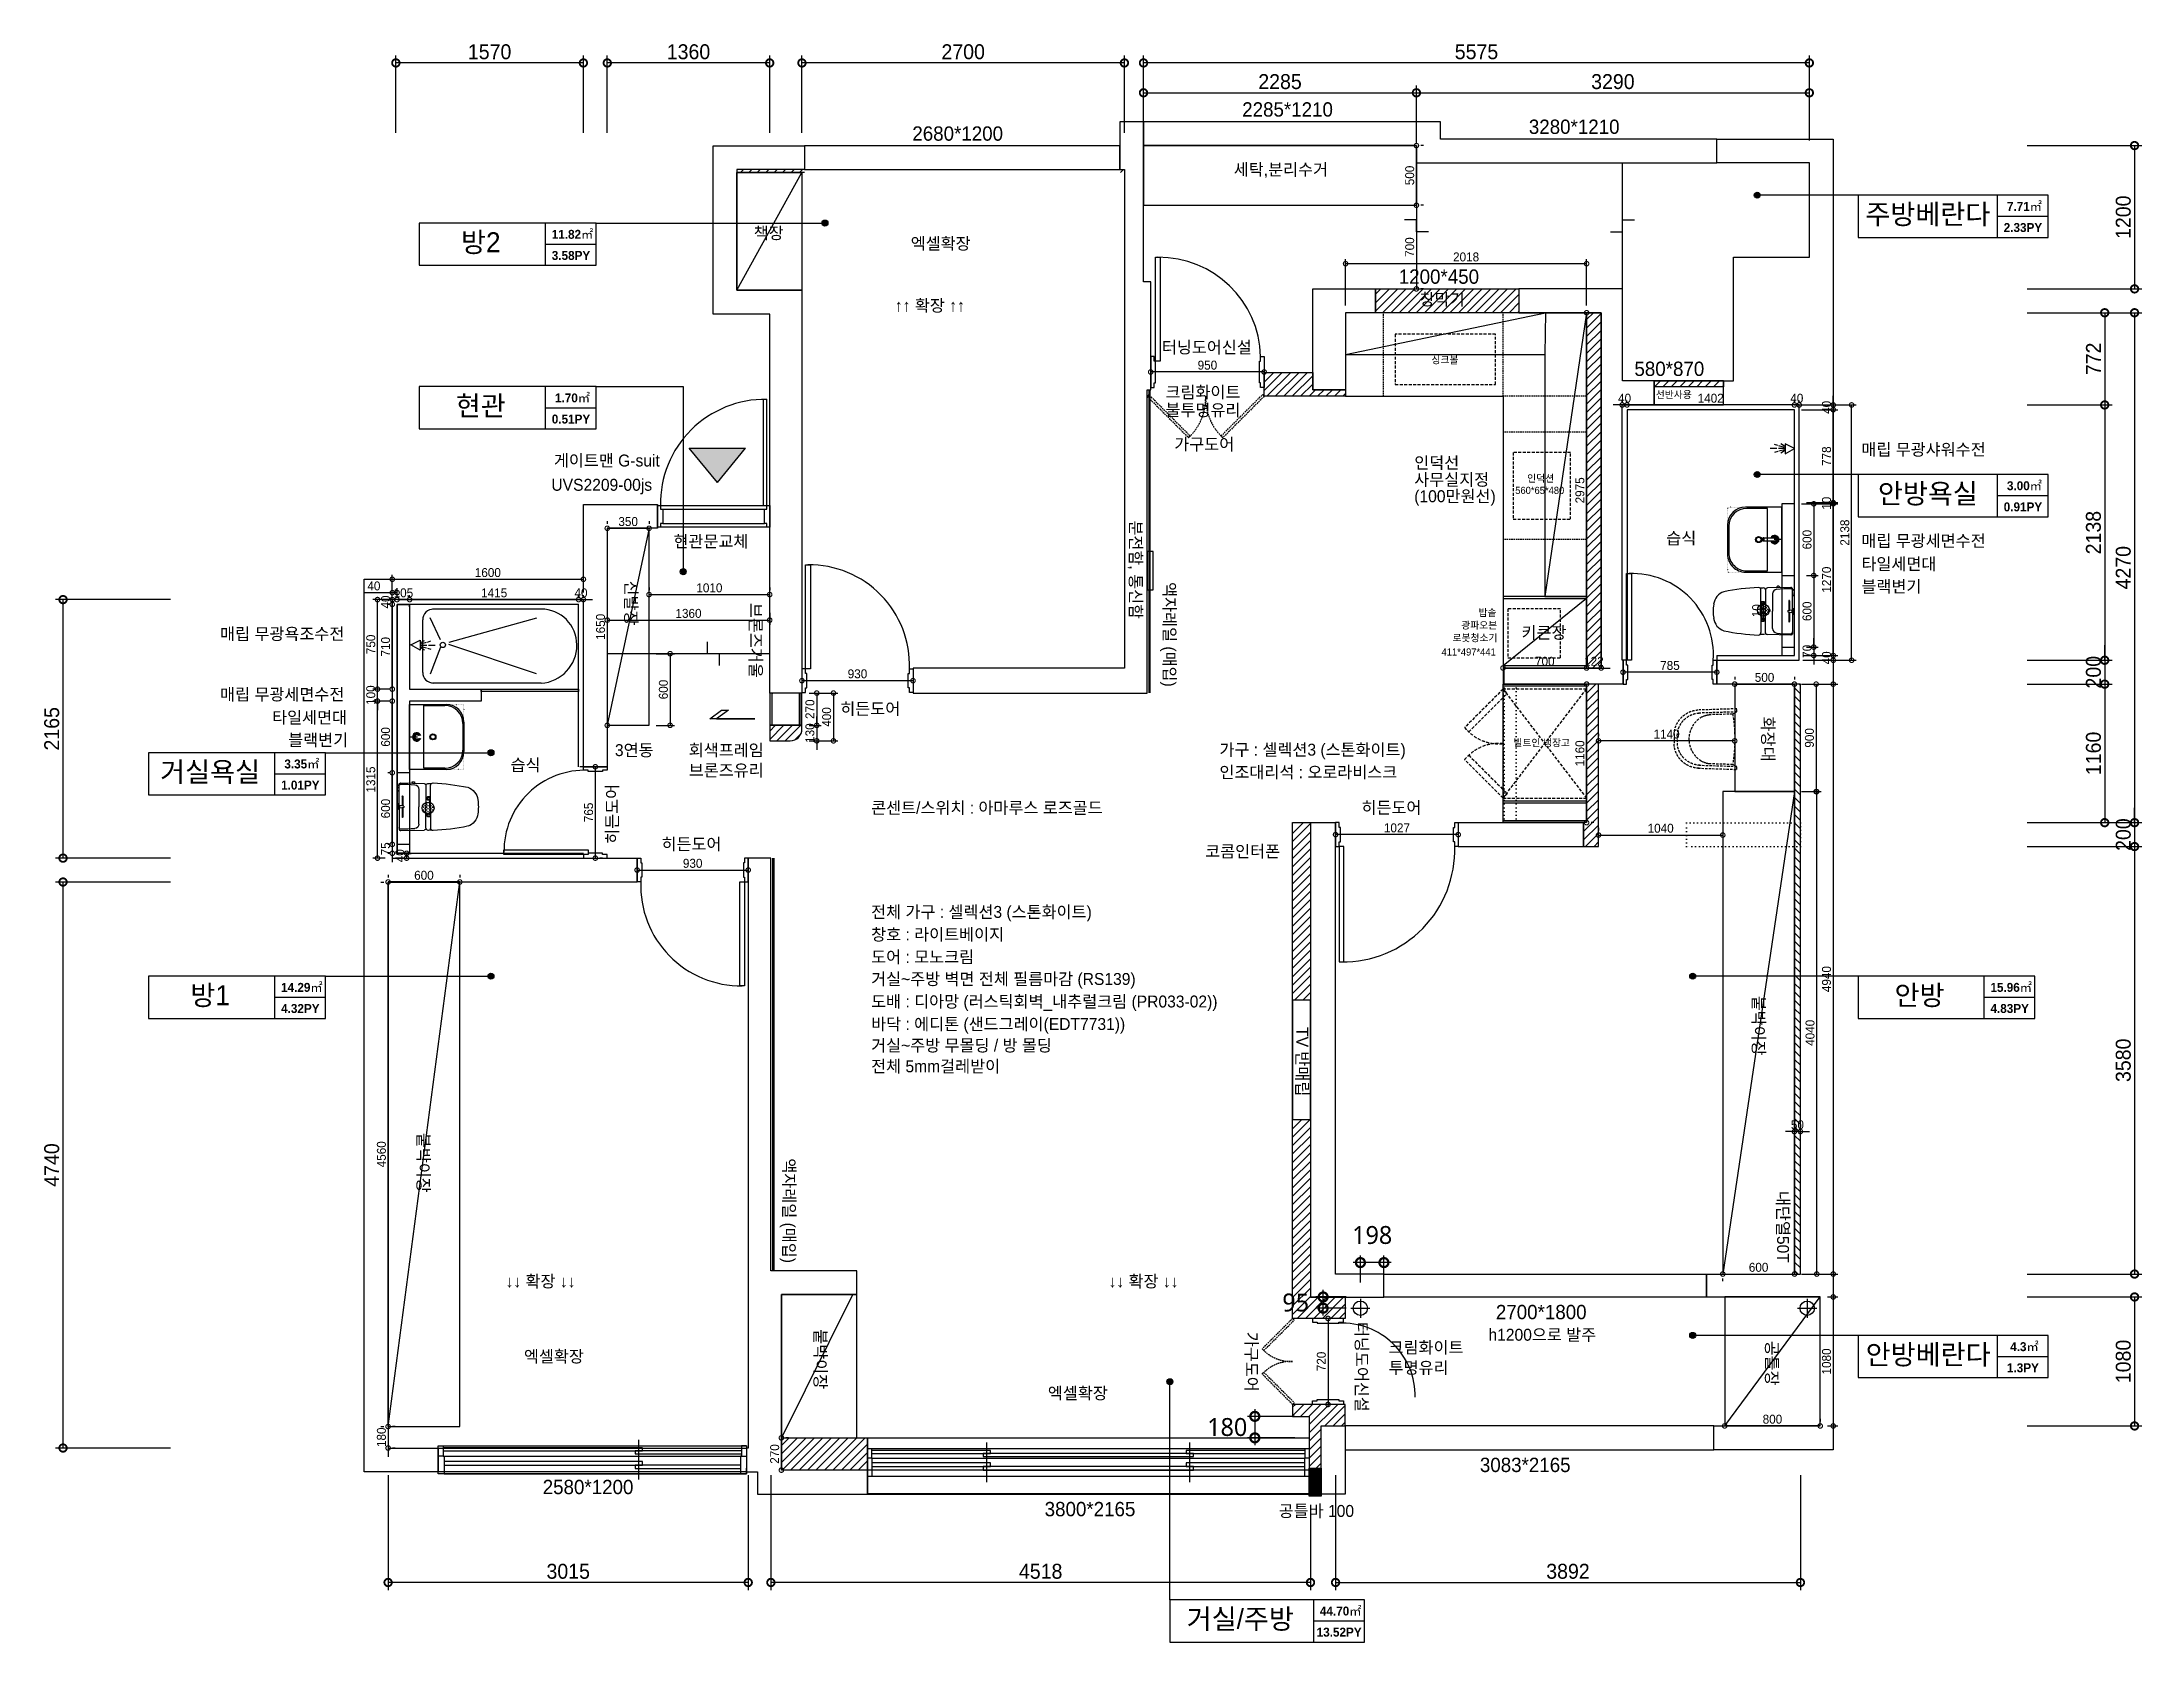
# Model space of a CAD drawing. Header units: millimetres. Extents: x 0 to 460316, y -63250 to 103204.
# Drawn here: x 111287 to 128870, y 54578 to 67976 of the extents above; entities that cross this region are included whole.
import ezdxf
from ezdxf.enums import TextEntityAlignment as Align

# ---------------------------------------------------------------- set-up
doc = ezdxf.new("R2010")
doc.units = ezdxf.units.MM
doc.header["$LTSCALE"] = 25
for name, pattern in [('DASHED', [0.75, 0.5, -0.25]), ('DASHEDX2', [1.5, 1, -0.5]), ('DH-HID2', [1.2, 0.8, -0.4]), ('DOT', [0.25, 0, -0.25]), ('HID', [2.5, 1.5, -1]), ('HIDDEN', [9.525, 6.35, -3.175])]:
    doc.linetypes.add(name, pattern=pattern)
for name, color, linetype in [('0-ELC TEXT', 7, 'Continuous'), ('03-TEXT', 3, 'Continuous'), ('03-WAL NEW', 3, 'Continuous'), ('04-WIN', 4, 'Continuous'), ('06-FUR', 6, 'Continuous'), ('07-DIM WAL', 5, 'Continuous'), ('2-con', 2, 'Continuous'), ('3.기호.계단선', 30, 'Continuous'), ('ac-Ref', 8, 'Continuous'), ('BATH', 4, 'Continuous'), ('CO-BATH', 6, 'Continuous'), ('CO-DO-FR', 7, 'Continuous'), ('CO-DOOR', 8, 'Continuous'), ('fin', 5, 'Continuous'), ('FU-FURM', 251, 'DH-HID2'), ('FUR', 8, 'DASHED'), ('HL', 6, 'HIDDEN'), ('TOILET-1', 6, 'Continuous'), ('도면층4', 4, 'Continuous'), ('설비', 140, 'Continuous')]:
    doc.layers.add(name, color=color, linetype=linetype)
doc.styles.add('넥슨고딕', font='NEXONLv1GothicBold.ttf')
doc.styles.add('맑은고딕', font='malgun.ttf')
doc.styles.add('스타일1', font='HY울릉도M.TTF')
doc.styles.add('코레일둥고', font='Korail_Round_Gothic_Medium.ttf')
doc.dimstyles.new('30', dxfattribs={"dimscale": 30, "dimtxt": 2.5, "dimasz": 2.5, "dimexe": 1.25, "dimexo": 2, "dimtad": 1, "dimdec": 0, "dimtxsty": '스타일1', "dimblk": 'DOTSMALL', "dimcen": 2.5, "dimclrd": 1, "dimclre": 1, "dimclrt": 7, "dimadec": 0, "dimazin": 0, "dimtfac": 1, "dimtdec": 0, "dimtix": 1, "dimtmove": 0, "dimatfit": 3, "dimldrblk": 'DOTSMALL', "dimfxl": 1.25, "dimarcsym": 0})
doc.dimstyles.new('50', dxfattribs={"dimscale": 50, "dimtxt": 2.5, "dimasz": 2.5, "dimexe": 1.25, "dimexo": 2, "dimtad": 1, "dimdec": 0, "dimtxsty": '스타일1', "dimblk": 'DOTSMALL', "dimcen": 2.5, "dimclrd": 1, "dimclre": 1, "dimclrt": 2, "dimadec": 0, "dimazin": 0, "dimtfac": 1, "dimtdec": 0, "dimtix": 1, "dimtmove": 0, "dimatfit": 3, "dimldrblk": 'DOTSMALL', "dimfxl": 1.25, "dimarcsym": 0})
doc.dimstyles.new('건축클래스150', dxfattribs={"dimtxt": 150, "dimasz": 150, "dimexe": 60, "dimexo": 120, "dimgap": 30, "dimtad": 1, "dimtoh": 1, "dimdec": 0, "dimlunit": 6, "dimtxsty": '맑은고딕', "dimblk": 'DOTSMALL', "dimcen": 2.5, "dimdle": 60, "dimclrt": 7, "dimadec": 0, "dimazin": 0, "dimtfac": 1, "dimtdec": 0, "dimtmove": 2, "dimatfit": 3, "dimldrblk": 'DOTSMALL', "dimfxl": 1, "dimarcsym": 0})
pattern_1 = [(45, (94346.296, 97861.75), (-35.35534, 35.35534), [])]

msp = doc.modelspace()

# ---------------------------------------------------------------- texts
at = {"layer": '0-ELC TEXT', "style": '코레일둥고'}
for s, height, p in [('세탁,분리수거', 100, (121265.35, 66858.05)), ('책장', 100, (117246.4, 66326.69)), ('창막기', 100, (122822.25, 65771.24)), ('터닝도어신설', 100, (120663.99, 65369.97)), ('싱크볼', 60, (122920.62, 65284.15)), ('선반사용', 60, (124799.2, 64993.87)), ('인덕션', 60, (123722.2, 64292.43)), ('560*65*480', 60, (123622.38, 64191.69)), ('현관문교체', 100, (116574.2, 63744.72)), ('습식', 100, (124887.27, 63770.72)), ('광파오븐', 60, (123170.64, 63062.38)), ('밥솥', 60, (123315, 63168.06)), ('로봇청소기', 60, (123096.75, 62956.32)), ('키큰장', 100, (123675.16, 62980.06)), ('411*497*441', 60, (123005.42, 62838.33)), ('3연동', 100, (116084.06, 61996.32)), ('빌트인 냉장고', 60, (123607.27, 62077.95)), ('습식', 100, (115210.59, 61872.45)), ('h1200으로 발주', 100, (123398.09, 57100.69))]:
    msp.add_text(s, height=height, dxfattribs=at).set_placement(p)
for s, p in [('신발장', (116169.43, 63466.14)), ('화장대', (125689.37, 62327.27)), ('붙박이장', (125610.81, 59989.62)), ('TV 반매립', (121788.61, 59726.88)), ('붙박이장', (114430.81, 58841.93)), ('붙박이장', (117755.36, 57197.07)), ('터닝도어신설', (122286.66, 57257.83)), ('공틀장', (125721.81, 57100.96))]:
    msp.add_text(s, height=100, rotation=270, dxfattribs=at).set_placement(p)
at = {"layer": '03-TEXT'}
for s, height, style, p in [('7.71㎡', 75, '넥슨고딕', (127886.13, 66562.12)), ('주방베란다', 166.667, '코레일둥고', (127077.14, 66450.29)), ('방2', 166.667, '코레일둥고', (114960.99, 66216.39)), ('11.82㎡', 75, '넥슨고딕', (115729.16, 66328.22)), ('2.33PY', 75, '넥슨고딕', (127873.31, 66385.25)), ('3.58PY', 75, '넥슨고딕', (115716.34, 66151.34)), ('현관', 166.667, '코레일둥고', (114960.99, 64846.66)), ('1.70㎡', 75, '넥슨고딕', (115729.16, 64958.49)), ('0.51PY', 75, '넥슨고딕', (115716.34, 64781.61)), ('안방욕실', 166.667, '코레일둥고', (127077.14, 64111.09)), ('3.00㎡', 75, '넥슨고딕', (127886.13, 64222.92)), ('0.91PY', 75, '넥슨고딕', (127873.31, 64046.05)), ('거실욕실', 166.667, '코레일둥고', (112694.68, 61781.22)), ('3.35㎡', 75, '넥슨고딕', (113462.85, 61893.06)), ('1.01PY', 75, '넥슨고딕', (113450.03, 61716.18)), ('방1', 166.667, '코레일둥고', (112694.68, 59910.3)), ('14.29㎡', 75, '넥슨고딕', (113462.85, 60022.13)), ('안방', 166.667, '코레일둥고', (127007.1, 59910.3)), ('15.96㎡', 75, '넥슨고딕', (127775.27, 60022.13)), ('4.32PY', 75, '넥슨고딕', (113450.03, 59845.25)), ('4.83PY', 75, '넥슨고딕', (127762.44, 59845.25)), ('안방베란다', 166.667, '코레일둥고', (127079.65, 56901.53)), ('4.3㎡', 75, '넥슨고딕', (127886.13, 57013.37)), ('1.3PY', 75, '넥슨고딕', (127873.31, 56836.49)), ('거실/주방', 166.667, '코레일둥고', (121320.32, 54687.72)), ('44.70㎡', 75, '넥슨고딕', (122160.87, 54799.55)), ('13.52PY', 75, '넥슨고딕', (122148.04, 54622.67))]:
    msp.add_text(s, height=height, dxfattribs=dict(at, style=style)).set_placement(p, align=Align.CENTER)
at = {"layer": '3.기호.계단선', "style": '코레일둥고'}
for s, p in [('엑셀확장', (118560.71, 66239.16)), ('↑↑ 확장 ↑↑', (118428.08, 65719.57)), ('↓↓ 확장 ↓↓', (115168.21, 57548.09)), ('↓↓ 확장 ↓↓', (120217.25, 57548.09)), ('엑셀확장', (115322.18, 56919.4)), ('엑셀확장', (119708.87, 56611.67)), ('공틀바 100', (121641.85, 55625.1))]:
    msp.add_text(s, height=100, dxfattribs=at).set_placement(p)
for s, p in [('분전함, 통신함', (120395.24, 63970.03)), ('내단열50T', (125814.63, 58354.84))]:
    msp.add_text(s, height=100, rotation=270, dxfattribs=at).set_placement(p)
at = {"layer": '3.기호.계단선', "color": 140, "linetype": 'HID', "style": '코레일둥고'}
for p in [(120678.53, 63453.37), (117492.72, 58627.97)]:
    msp.add_text('액자레일 (매입)', height=100, rotation=270, dxfattribs=at).set_placement(p)
at = {"layer": '설비', "color": 140, "style": '코레일둥고'}
for s, p in [('크림화이트', (120693.64, 64993.75)), ('불투명유리', (120693.64, 64844.12)), ('게이트맨 G-suit', (115572.85, 64421.51)), ('가구도어', (120767.53, 64557.77)), ('매립 무광샤워수전', (126520.72, 64513.6)), ('사무실지정', (122776.93, 64261.59)), ('인덕선', (122776.93, 64403.63)), ('UVS2209-00js', (115551.94, 64218.29)), ('(100만원선)', (122776.93, 64122.58)), ('매립 무광세면수전', (126520.72, 63749.04)), ('타일세면대', (126520.72, 63555.49)), ('블랙변기', (126520.72, 63366.77)), ('매립 무광욕조수전', (112778.03, 62969.58)), ('매립 무광세면수전', (112778.03, 62463.5)), ('히든도어', (117971.18, 62342.76)), ('타일세면대', (113213.86, 62269.95)), ('블랙변기', (113348.72, 62081.23)), ('회색프레임', (116702.09, 61996.76)), ('가구 : 셀렉션3 (스톤화이트)', (121145.51, 62000.05)), ('브론즈유리', (116702.09, 61827.49)), ('인조대리석 : 오로라비스크', (121145.51, 61811.42)), ('콘센트/스위치 : 아마루스 로즈골드', (118229.35, 61513.36)), ('히든도어', (122334.39, 61514.7)), ('히든도어', (116474.09, 61209.37)), ('코콤인터폰', (121025.8, 61148.88)), ('전체 가구 : 셀렉션3 (스톤화이트)', (118229.35, 60641.41)), ('창호 : 라이트베이지', (118229.35, 60452.78)), ('도어 : 모노크림', (118229.35, 60264.15)), ('거실~주방 벽면 전체 필름마감 (RS139)', (118229.35, 60079.93)), ('도배 : 디아망 (러스틱회벽_내추럴크림 (PR033-02))', (118229.35, 59891.3)), ('바닥 : 에디톤 (샌드그레이(EDT7731))', (118229.35, 59702.67)), ('거실~주방 무몰딩 / 방 몰딩', (118229.35, 59523.72)), ('전체 5mm걸레받이', (118229.35, 59348.8)), ('크림화이트', (122562.26, 56994.24)), ('투명유리', (122562.26, 56824.97))]:
    msp.add_text(s, height=100, dxfattribs=at).set_placement(p)
for s, rotation, p in [('브론즈거울', 270, (117212.96, 63279.26)), ('히든도어', 90, (116111.35, 61261.41)), ('가구도어', 270, (121365.03, 57175.52))]:
    msp.add_text(s, height=100, rotation=rotation, dxfattribs=at).set_placement(p)

# ---------------------------------------------------------------- blocks, each defined once
blk = doc.blocks.new('vudausewh')
at = {"layer": '3.기호.계단선'}
h = blk.add_hatch(dxfattribs=at)
h.set_pattern_fill('CROSS', color=256, scale=50)
h.set_pattern_definition([(0, (11060, 1777), (12.5, 12.5), [6.25, -18.75]), (90, (11063.125, 1773.875), (-12.5, 12.5), [6.25, -18.75])])
edge = h.paths.add_edge_path()
edge.add_arc((31354, -34643), 50, 0, 360)
h = blk.add_hatch(dxfattribs=at)
h.set_pattern_fill('CROSS', color=256, scale=50)
h.set_pattern_definition([(0, (-120, 120), (12.5, 12.5), [6.25, -18.75]), (90, (-116.875, 116.875), (-12.5, 12.5), [6.25, -18.75])])
edge = h.paths.add_edge_path()
edge.add_arc((20174, -36300), 50, 0, 360)
at = {"layer": '도면층4'}
blk.add_hatch(color=256, dxfattribs=at).paths.add_polyline_path([(22596, -33573), (22832, -33286), (22360, -33286)])
for p, q in [((28449, -30898), (28449, -31953)), ((30174, -31953), (30174, -30898))]:
    blk.add_line(p, q)
for points in [[(28549, -31475), (28449, -31475), (28449, -31375), (28349, -31375)], [(30074, -31475), (30174, -31475), (30174, -31375), (30274, -31375)]]:
    blk.add_lwpolyline(points)
at = {"layer": '04-WIN'}
blk.add_lwpolyline([(26164, -30553), (26164, -30753), (28449, -30753), (28449, -30898), (30964, -30898), (30964, -30698), (28649, -30698), (28649, -30553), (26164, -30553)], dxfattribs=at)
for points in [[(25964, -30754), (23324, -30754), (23324, -30954), (25964, -30954)], [(28106, -31953), (29306, -31953), (29306, -32153), (28106, -32153)], [(30439, -32925), (31019, -32925), (31019, -32724), (30439, -32724)], [(28177, -40203), (30877, -40203), (30877, -40395), (28177, -40395)], [(30940, -41475), (27852, -41475), (27852, -41675), (30940, -41675)], [(22839, -41860), (20259, -41860), (20259, -41660), (22839, -41660)], [(27652, -41845), (23852, -41845), (23852, -42045), (27652, -42045)]]:
    blk.add_lwpolyline(points, close=True, dxfattribs=at)
at = {"layer": '2-con'}
for p, q in [((30964, -30898), (30964, -30698)), ((30964, -30698), (31939, -30698)), ((31939, -30698), (31939, -41675)), ((31739, -30898), (30964, -30898)), ((31739, -31688), (31739, -30898)), ((31104, -32724), (31104, -31688)), ((31104, -31688), (31739, -31688)), ((29306, -31953), (29306, -32153)), ((30174, -31953), (29306, -31953)), ((30174, -32724), (30174, -31953)), ((29306, -32153), (29996, -32153)), ((29996, -32153), (29996, -35128)), ((30439, -32724), (30174, -32724)), ((30439, -32925), (30439, -32724)), ((31019, -32724), (31104, -32724)), ((31019, -32925), (31019, -32724)), ((30172, -35063), (30172, -32925)), ((30172, -32925), (30439, -32925)), ((30964, -35263), (30964, -35063)), ((31664, -35263), (30964, -35263)), ((31664, -40203), (31664, -35263)), ((28799, -36423), (28799, -36623)), ((29849, -36423), (28799, -36423)), ((29849, -36623), (29849, -36423)), ((28799, -36623), (29849, -36623)), ((30877, -40395), (30877, -40203)), ((30877, -40203), (31664, -40203)), ((31830, -40395), (30877, -40395)), ((31830, -41475), (31830, -40395)), ((30940, -41675), (30940, -41475)), ((30940, -41475), (31830, -41475)), ((31939, -41675), (30940, -41675))]:
    blk.add_line(p, q, dxfattribs=at)
for points in [[(24234, -35129), (24234, -35338), (26194, -35338), (26194, -32798), (26224, -32798), (26224, -31893), (26164, -31893), (26164, -30553), (25964, -30553), (25964, -30954), (26004, -30954), (26004, -35129), (24234, -35129)], [(23034, -35338), (23034, -32164), (22559, -32164), (22559, -30754), (23324, -30754), (23324, -30954), (22759, -30954), (22759, -31964), (23304, -31964), (23304, -35338), (23034, -35338)], [(27581, -32798), (27581, -31953), (28106, -31953), (28106, -32153), (27856, -32153), (27856, -32798), (27581, -32798)], [(30964, -35063), (31654, -35063), (31654, -32925), (31019, -32925)], [(21924, -36720), (21924, -36920), (19839, -36920), (19839, -41660), (20259, -41660), (20259, -41860), (19639, -41860), (19639, -34385), (21474, -34385), (21474, -33758), (22094, -33758), (22094, -33958), (21674, -33958), (21674, -35955), (21474, -35955), (21474, -34555), (19874, -34555), (19874, -36720), (21924, -36720)], [(30179, -35263), (29184, -35263), (29184, -35128), (29996, -35128)], [(30179, -35263), (30179, -35063), (30172, -35063)], [(27562, -36423), (27562, -40395), (28177, -40395), (28177, -40203), (27772, -40203), (27772, -36423), (27562, -36423)], [(22854, -36720), (22854, -41660), (22839, -41660), (22839, -41860), (22932, -41860), (22932, -42045), (23852, -42045), (23852, -41845), (23132, -41845), (23132, -40375), (23762, -40375), (23762, -40175), (23044, -40175), (23044, -36720), (22854, -36720)]]:
    blk.add_lwpolyline(points, dxfattribs=at)
blk.add_lwpolyline([(27652, -41475), (27852, -41475), (27852, -42045), (27652, -42045)], close=True, dxfattribs=at)
at = {"layer": '3.기호.계단선', "color": 10, "linetype": 'DOT', "ltscale": 5}
for p, q in [((29184, -35263), (29184, -36423)), ((29284, -35263), (29284, -36423))]:
    blk.add_line(p, q, dxfattribs=at)
blk.add_lwpolyline([(30709, -36423), (31664, -36423), (31664, -36623), (30709, -36623)], close=True, dxfattribs=at)
at = {"layer": '3.기호.계단선'}
for centre in [(31354, -34643), (20174, -36300)]:
    blk.add_circle(centre, 50, dxfattribs=at)
at = {"layer": '도면층4'}
for q in [(22360, -33286), (22832, -33286)]:
    blk.add_line((22596, -33573), q, dxfattribs=at)
blk.add_lwpolyline([(22360, -33286), (22832, -33286)], dxfattribs=at)
at = {"layer": '04-WIN', "style": '코레일둥고'}
for s, p in [('2285*1210', (26990, -30510)), ('2680*1200', (24228, -30712)), ('3280*1210', (29390, -30655)), ('1200*450', (28301, -31910)), ('580*870', (30274, -32682)), ('2700*1800', (29114, -40581)), ('3083*2165', (28980, -41861)), ('2580*1200', (21133, -42046)), ('3800*2165', (25336, -42231))]:
    blk.add_text(s, height=120, dxfattribs=at).set_placement(p)
blk = doc.blocks.new('_DotSmall')
at = {"color": 0, "linetype": 'ByBlock', "const_width": 0.5}
blk.add_lwpolyline([(-0.0625, 0, 1), (0.0625, 0, 1)], format="xyb", close=True, dxfattribs=at)
blk = doc.blocks.new('*D236')
at = {"layer": '07-DIM WAL', "color": 1, "lineweight": -2}
for p, q in [((120570, 65273), (120570, 65251)), ((121520, 65273), (121520, 65251)), ((121520, 65213), (120570, 65213))]:
    blk.add_line(p, q, dxfattribs=at)
at = {"layer": 'Defpoints', "color": 0}
for p in [(120570, 65213), (120570, 65213), (121520, 65213)]:
    blk.add_point(p, dxfattribs=at)
at = {"layer": '07-DIM WAL', "color": 1, "lineweight": -2, "xscale": 75, "yscale": 75, "zscale": 75, "rotation": 180}
blk.add_blockref('_DotSmall', (120570, 65213), dxfattribs=at)
at = {"layer": '07-DIM WAL', "color": 1, "lineweight": -2, "xscale": 75, "yscale": 75, "zscale": 75}
blk.add_blockref('_DotSmall', (121520, 65213), dxfattribs=at)
at = {"layer": '07-DIM WAL', "color": 7, "insert": (121045, 65270), "char_height": 75, "attachment_point": 5, "style": '스타일1'}
blk.add_mtext('950', dxfattribs=at)
blk = doc.blocks.new('*D238')
at = {"layer": '07-DIM WAL', "color": 1, "lineweight": -2}
for p, q in [((122055, 57287), (122055, 56567)), ((122115, 57287), (122092, 57287)), ((122115, 56567), (122092, 56567))]:
    blk.add_line(p, q, dxfattribs=at)
at = {"layer": 'Defpoints', "color": 0}
for p in [(122055, 57287), (122055, 56567), (122055, 56567)]:
    blk.add_point(p, dxfattribs=at)
at = {"layer": '07-DIM WAL', "color": 1, "lineweight": -2, "xscale": 75, "yscale": 75, "zscale": 75}
for p, rotation in [((122055, 57287), 90), ((122055, 56567), 270)]:
    blk.add_blockref('_DotSmall', p, dxfattribs=dict(at, rotation=rotation))
at = {"layer": '07-DIM WAL', "color": 7, "insert": (121999, 56927), "char_height": 75, "attachment_point": 5, "rotation": 90, "style": '스타일1'}
blk.add_mtext('720', dxfattribs=at)
blk = doc.blocks.new('*D239')
at = {"layer": '07-DIM WAL', "color": 1, "lineweight": -2}
for p, q in [((124525, 62759), (124525, 62737)), ((125310, 62699), (124525, 62699)), ((125310, 62759), (125310, 62737))]:
    blk.add_line(p, q, dxfattribs=at)
at = {"layer": 'Defpoints', "color": 0}
for p in [(124525, 62699), (124525, 62699), (125310, 62699)]:
    blk.add_point(p, dxfattribs=at)
at = {"layer": '07-DIM WAL', "color": 1, "lineweight": -2, "xscale": 75, "yscale": 75, "zscale": 75, "rotation": 180}
blk.add_blockref('_DotSmall', (124525, 62699), dxfattribs=at)
at = {"layer": '07-DIM WAL', "color": 1, "lineweight": -2, "xscale": 75, "yscale": 75, "zscale": 75}
blk.add_blockref('_DotSmall', (125310, 62699), dxfattribs=at)
at = {"layer": '07-DIM WAL', "color": 7, "insert": (124918, 62755), "char_height": 75, "attachment_point": 5, "style": '스타일1'}
blk.add_mtext('785', dxfattribs=at)
blk = doc.blocks.new('*D240')
at = {"layer": '07-DIM WAL', "color": 1, "lineweight": -2}
for p, q in [((122118, 61399), (122118, 61377)), ((123145, 61399), (123145, 61377)), ((123145, 61339), (122118, 61339))]:
    blk.add_line(p, q, dxfattribs=at)
at = {"layer": 'Defpoints', "color": 0}
for p in [(122118, 61339), (122118, 61339), (123145, 61339)]:
    blk.add_point(p, dxfattribs=at)
at = {"layer": '07-DIM WAL', "color": 1, "lineweight": -2, "xscale": 75, "yscale": 75, "zscale": 75, "rotation": 180}
blk.add_blockref('_DotSmall', (122118, 61339), dxfattribs=at)
at = {"layer": '07-DIM WAL', "color": 1, "lineweight": -2, "xscale": 75, "yscale": 75, "zscale": 75}
blk.add_blockref('_DotSmall', (123145, 61339), dxfattribs=at)
at = {"layer": '07-DIM WAL', "color": 7, "insert": (122632, 61395), "char_height": 75, "attachment_point": 5, "style": '스타일1'}
blk.add_mtext('1027', dxfattribs=at)
blk = doc.blocks.new('*D241')
at = {"layer": '07-DIM WAL', "color": 1, "lineweight": -2}
for p, q in [((116270, 61102), (116270, 61080)), ((116270, 61042), (117200, 61042)), ((117200, 61102), (117200, 61080))]:
    blk.add_line(p, q, dxfattribs=at)
at = {"layer": 'Defpoints', "color": 0}
for p in [(116270, 61042), (117200, 61042), (117200, 61042)]:
    blk.add_point(p, dxfattribs=at)
at = {"layer": '07-DIM WAL', "color": 1, "lineweight": -2, "xscale": 75, "yscale": 75, "zscale": 75, "rotation": 180}
blk.add_blockref('_DotSmall', (116270, 61042), dxfattribs=at)
at = {"layer": '07-DIM WAL', "color": 1, "lineweight": -2, "xscale": 75, "yscale": 75, "zscale": 75}
blk.add_blockref('_DotSmall', (117200, 61042), dxfattribs=at)
at = {"layer": '07-DIM WAL', "color": 7, "insert": (116735, 61098), "char_height": 75, "attachment_point": 5, "style": '스타일1'}
blk.add_mtext('930', dxfattribs=at)
blk = doc.blocks.new('*D242')
at = {"layer": '07-DIM WAL', "color": 1, "lineweight": -2}
for p, q in [((115920, 61907), (115920, 61142)), ((115980, 61907), (115958, 61907)), ((115980, 61142), (115958, 61142))]:
    blk.add_line(p, q, dxfattribs=at)
at = {"layer": 'Defpoints', "color": 0}
for p in [(115920, 61907), (115920, 61142), (115920, 61142)]:
    blk.add_point(p, dxfattribs=at)
at = {"layer": '07-DIM WAL', "color": 1, "lineweight": -2, "xscale": 75, "yscale": 75, "zscale": 75}
for p, rotation in [((115920, 61907), 90), ((115920, 61142), 270)]:
    blk.add_blockref('_DotSmall', p, dxfattribs=dict(at, rotation=rotation))
at = {"layer": '07-DIM WAL', "color": 7, "insert": (115864, 61525), "char_height": 75, "attachment_point": 5, "rotation": 90, "style": '스타일1'}
blk.add_mtext('765', dxfattribs=at)
blk = doc.blocks.new('*D243')
at = {"layer": '07-DIM WAL', "color": 1, "lineweight": -2}
for p, q in [((117650, 62688), (117650, 62666)), ((118580, 62628), (117650, 62628)), ((118580, 62688), (118580, 62666))]:
    blk.add_line(p, q, dxfattribs=at)
at = {"layer": 'Defpoints', "color": 0}
for p in [(117650, 62628), (117650, 62628), (118580, 62628)]:
    blk.add_point(p, dxfattribs=at)
at = {"layer": '07-DIM WAL', "color": 1, "lineweight": -2, "xscale": 75, "yscale": 75, "zscale": 75, "rotation": 180}
blk.add_blockref('_DotSmall', (117650, 62628), dxfattribs=at)
at = {"layer": '07-DIM WAL', "color": 1, "lineweight": -2, "xscale": 75, "yscale": 75, "zscale": 75}
blk.add_blockref('_DotSmall', (118580, 62628), dxfattribs=at)
at = {"layer": '07-DIM WAL', "color": 7, "insert": (118115, 62685), "char_height": 75, "attachment_point": 5, "style": '스타일1'}
blk.add_mtext('930', dxfattribs=at)
blk = doc.blocks.new('F-122')
at = {"layer": 'FU-FURM'}
for p, q in [((-45, 508), (33, 508)), ((-26, 482), (27, 482)), ((-254, -17), (-244, 297)), ((-228, -17), (-218, 303)), ((-210, 17), (-204, 215)), ((-203, 225), (-204, 222)), ((-204, 222), (-204, 219)), ((-204, 219), (-204, 215)), ((-202, 231), (-203, 228)), ((-203, 228), (-203, 225)), ((-201, 235), (-202, 231)), ((-200, 238), (-201, 235)), ((-199, 242), (-200, 238)), ((-198, 247), (-199, 242)), ((-196, 252), (-198, 247)), ((-194, 257), (-196, 252)), ((-192, 262), (-194, 257)), ((-190, 267), (-192, 262)), ((-188, 272), (-190, 267)), ((-186, 277), (-188, 272)), ((-183, 281), (-186, 277)), ((183, 282), (185, 278)), ((185, 278), (187, 273)), ((187, 273), (189, 268)), ((189, 268), (191, 263)), ((191, 263), (193, 257)), ((193, 257), (195, 252)), ((195, 252), (197, 247)), ((197, 247), (199, 243)), ((199, 243), (200, 239)), ((200, 239), (201, 235)), ((201, 235), (201, 232)), ((201, 232), (202, 229)), ((202, 229), (203, 226)), ((203, 226), (203, 222)), ((203, 222), (203, 219)), ((203, 219), (204, 216)), ((204, 216), (210, 17)), ((218, 302), (228, -17)), ((243, 308), (254, -17)), ((-212, 17), (-228, -17)), ((212, 17), (228, -17)), ((-228, -17), (-254, -17)), ((254, -17), (228, -17))]:
    blk.add_line(p, q, dxfattribs=at)
for centre, radius, start, end in [((-31, 294), 214, 90.9092, 178.7855), ((-25, 287), 194, 90.9092, 178.7854), ((0, 162), 219, 33.195, 146.9472), ((24, 287), 194, 1.3565, 89.233), ((30, 294), 214, 1.3567, 89.233), ((0, 162), 219, 158.3494, 158.4722), ((0, 162), 219, 21.67, 21.7928), ((-2, 1331), 1331, 260.9232, 279.2189)]:
    blk.add_arc(centre, radius, start, end, dxfattribs=at)
blk = doc.blocks.new('AC-8')
at = {"layer": 'BATH'}
for p, q in [((-51, 54), (0, 143)), ((45, 54), (-51, 54)), ((-25, 47), (-46, 12)), ((-14, 47), (-28, -8)), ((-2, 49), (-2, -11)), ((0, 143), (45, 54)), ((10, 47), (25, -8)), ((22, 47), (43, 12)), ((-31, -16), (-41, -49)), ((-2, -27), (-2, -89)), ((28, -16), (38, -49))]:
    blk.add_line(p, q, dxfattribs=at)
blk = doc.blocks.new('A$C4B2D31F0')
at = {"layer": 'fin', "color": 4}
for p, q in [((185, 691), (20, 691)), ((37, 692), (25, 692)), ((37, 692), (50, 692)), ((201, 691), (366, 691)), ((13, 466), (193, 466)), ((193, 427), (14, 427)), ((48, 524), (193, 524)), ((338, 524), (193, 524)), ((373, 466), (193, 466)), ((193, 427), (372, 427))]:
    blk.add_line(p, q, dxfattribs=at)
for points in [[(20, 691), (8, 691, 0.421209), (-7, 676), (-2, 481, 0.001659)], [(366, 691), (378, 691, -0.421209), (393, 676), (388, 481, -0.001659)], [(13, 466, 0.371724), (-2, 451, 0.003515), (-1, 420, 0.320541)], [(373, 466, -0.371724), (388, 451, -0.003515), (387, 420, -0.320541)]]:
    blk.add_lwpolyline(points, format="xyb", dxfattribs=at)
for centre, radius, start, end in [((25, 707), 15, 180, 270), ((50, 707), 15, 270, 0), ((20, 675), 16, 90, 179.3116), ((1004, 663), 1000, 179.3116, 185.9437), ((49, 564), 40, 185.9437, 267.5129), ((336, 564), 40, 272.4871, 354.0563), ((366, 675), 16, 0.6884, 90), ((-618, 663), 1000, 354.0563, 0.6884), ((14, 407), 20, 90, 182.3333), ((1839, 488), 1847, 182.5538, 191.5978), ((13, 481), 15, 181.3651, 270), ((-1453, 488), 1847, 348.4022, 357.4462), ((372, 407), 20, 357.6667, 90), ((373, 481), 15, 270, 358.6349), ((149, 156), 126, 198.2964, 263.4241), ((193, 433), 406, 261.6993, 270), ((193, 433), 406, 270, 278.3007), ((237, 156), 126, 276.5759, 341.7036)]:
    blk.add_arc(centre, radius, start, end, dxfattribs=at)
at = {"layer": 'HL', "linetype": 'Continuous'}
for p, q in [((169, 697), (169, 707)), ((217, 697), (217, 707)), ((-16, 577), (-16, 565)), ((-12, 581), (-5, 581)), ((-12, 561), (-4, 561)), ((106, 666), (184, 666)), ((106, 659), (185, 659)), ((169, 697), (217, 697)), ((186, 693), (181, 697)), ((182, 686), (186, 693)), ((187, 651), (182, 686)), ((182, 686), (204, 686)), ((186, 693), (200, 693)), ((187, 651), (199, 651)), ((199, 651), (204, 686)), ((200, 693), (205, 697)), ((204, 686), (200, 693)), ((200, 659), (279, 659)), ((201, 666), (279, 666)), ((193, 434), (147, 434)), ((193, 434), (239, 434))]:
    blk.add_line(p, q, dxfattribs=at)
for points in [[(110, 427), (110, 451, -0.414214), (114, 455), (131, 455, -0.414214), (135, 451), (135, 435), (135, 427)], [(135, 435), (145, 435, -0.414214), (147, 433), (147, 427)], [(251, 435), (241, 435, 0.414214), (239, 433), (239, 427)], [(276, 427), (276, 451, 0.414214), (272, 455), (255, 455, 0.414214), (251, 451), (251, 435), (251, 427)]]:
    blk.add_lwpolyline(points, format="xyb", dxfattribs=at)
for centre in [(123, 441), (263, 441)]:
    blk.add_circle(centre, 8, dxfattribs=at)
for centre, radius, start, end in [((-12, 577), 4, 90, 180), ((-12, 565), 4, 180, 270), ((106, 663), 3.5, 90, 270), ((279, 663), 3.5, 270, 90)]:
    blk.add_arc(centre, radius, start, end, dxfattribs=at)
blk = doc.blocks.new('B-003')
blk.add_line((0, 0), (0, -65))
at = {"layer": 'CO-BATH'}
for p, q in [((272, 0), (-272, 0)), ((272, -305), (272, 0)), ((-272, 0), (-272, -305)), ((-122, -455), (122, -455))]:
    blk.add_line(p, q, dxfattribs=at)
at = {"layer": 'CO-BATH', "color": 8}
for p, q in [((-262, -120), (-262, -295)), ((262, -120), (-262, -120)), ((-15, -156), (-15, -161)), ((-15, -161), (14, -161)), ((-14, -151), (-14, -156)), ((-13, -60), (-13, -151)), ((12, -60), (12, -151)), ((13, -151), (13, -156)), ((14, -156), (14, -161)), ((262, -295), (262, -120)), ((-112, -445), (112, -445))]:
    blk.add_line(p, q, dxfattribs=at)
at = {"layer": 'CO-BATH', "color": 251}
for p, q in [((-15, -156), (14, -156)), ((-14, -151), (13, -151))]:
    blk.add_line(p, q, dxfattribs=at)
at = {"layer": 'CO-BATH', "color": 8, "linetype": 'DOT'}
blk.add_lwpolyline([(-272, -455), (272, -455), (272, 0), (-272, 0)], close=True, dxfattribs=at)
at = {"layer": 'CO-BATH', "color": 8}
blk.add_circle((0, -195), 25, dxfattribs=at)
at = {"layer": 'CO-BATH', "color": 251}
blk.add_circle((0, -195), 20, dxfattribs=at)
at = {"layer": 'CO-BATH', "color": 8}
for centre, radius, start, end in [((0, -60), 35, 290.9248, 249.0751), ((0, -60), 12.5, 360, 180), ((-112, -295), 150, 180, 270), ((112, -295), 150, 270, 0)]:
    blk.add_arc(centre, radius, start, end, dxfattribs=at)
at = {"layer": 'CO-BATH', "color": 251}
for radius, start, end in [(30, 294.6243, 245.3757), (25, 300, 240), (18, 313.9829, 226.017)]:
    blk.add_arc((0, -60), radius, start, end, dxfattribs=at)
at = {"layer": 'CO-BATH'}
for centre, start, end in [((-122, -305), 180, 270), ((122, -305), 270, 0)]:
    blk.add_arc(centre, 150, start, end, dxfattribs=at)
blk = doc.blocks.new('*D196')
at = {"layer": '07-DIM WAL', "color": 1, "lineweight": -2}
for p, q in [((120510, 67217), (120510, 67863)), ((126085, 67801), (120510, 67801)), ((126085, 67217), (126085, 67863))]:
    blk.add_line(p, q, dxfattribs=at)
at = {"layer": 'Defpoints', "color": 0}
for p in [(120510, 67801), (120510, 67117), (126085, 67117)]:
    blk.add_point(p, dxfattribs=at)
at = {"layer": '07-DIM WAL', "color": 1, "lineweight": -2, "xscale": 125, "yscale": 125, "zscale": 125, "rotation": 180}
blk.add_blockref('_DotSmall', (120510, 67801), dxfattribs=at)
at = {"layer": '07-DIM WAL', "color": 1, "lineweight": -2, "xscale": 125, "yscale": 125, "zscale": 125}
blk.add_blockref('_DotSmall', (126085, 67801), dxfattribs=at)
at = {"layer": '07-DIM WAL', "color": 2, "insert": (123298, 67894), "char_height": 125, "attachment_point": 5, "style": '스타일1'}
blk.add_mtext('5575', dxfattribs=at)
blk = doc.blocks.new('*D237')
at = {"layer": '07-DIM WAL', "color": 1, "lineweight": -2}
for p, q in [((120510, 67151), (120510, 67613)), ((120510, 67551), (122795, 67551)), ((122795, 67136), (122795, 67613))]:
    blk.add_line(p, q, dxfattribs=at)
at = {"layer": 'Defpoints', "color": 0}
for p in [(122795, 67551), (120510, 67051), (122795, 67036)]:
    blk.add_point(p, dxfattribs=at)
at = {"layer": '07-DIM WAL', "color": 1, "lineweight": -2, "xscale": 125, "yscale": 125, "zscale": 125, "rotation": 180}
blk.add_blockref('_DotSmall', (120510, 67551), dxfattribs=at)
at = {"layer": '07-DIM WAL', "color": 1, "lineweight": -2, "xscale": 125, "yscale": 125, "zscale": 125}
blk.add_blockref('_DotSmall', (122795, 67551), dxfattribs=at)
at = {"layer": '07-DIM WAL', "color": 2, "insert": (121653, 67644), "char_height": 125, "attachment_point": 5, "style": '스타일1'}
blk.add_mtext('2285', dxfattribs=at)
blk = doc.blocks.new('*D197')
at = {"layer": '07-DIM WAL', "color": 1, "lineweight": -2}
for p, q in [((122795, 67137), (122795, 67613)), ((122795, 67551), (126085, 67551)), ((126085, 67151), (126085, 67613))]:
    blk.add_line(p, q, dxfattribs=at)
at = {"layer": 'Defpoints', "color": 0}
for p in [(126085, 67551), (122795, 67037), (126085, 67051)]:
    blk.add_point(p, dxfattribs=at)
at = {"layer": '07-DIM WAL', "color": 1, "lineweight": -2, "xscale": 125, "yscale": 125, "zscale": 125, "rotation": 180}
blk.add_blockref('_DotSmall', (122795, 67551), dxfattribs=at)
at = {"layer": '07-DIM WAL', "color": 1, "lineweight": -2, "xscale": 125, "yscale": 125, "zscale": 125}
blk.add_blockref('_DotSmall', (126085, 67551), dxfattribs=at)
at = {"layer": '07-DIM WAL', "color": 2, "insert": (124440, 67644), "char_height": 125, "attachment_point": 5, "style": '스타일1'}
blk.add_mtext('3290', dxfattribs=at)
blk = doc.blocks.new('*D198')
at = {"layer": '07-DIM WAL', "color": 1, "lineweight": -2}
for p, q in [((127908, 67109), (128870, 67109)), ((128808, 67109), (128808, 65909)), ((127908, 65909), (128870, 65909))]:
    blk.add_line(p, q, dxfattribs=at)
at = {"layer": 'Defpoints', "color": 0}
for p in [(127808, 67109), (127808, 65909), (128808, 65909)]:
    blk.add_point(p, dxfattribs=at)
at = {"layer": '07-DIM WAL', "color": 1, "lineweight": -2, "xscale": 125, "yscale": 125, "zscale": 125}
for p, rotation in [((128808, 67109), 90), ((128808, 65909), 270)]:
    blk.add_blockref('_DotSmall', p, dxfattribs=dict(at, rotation=rotation))
at = {"layer": '07-DIM WAL', "color": 2, "insert": (128714, 66509), "char_height": 125, "attachment_point": 5, "rotation": 90, "style": '스타일1'}
blk.add_mtext('1200', dxfattribs=at)
blk = doc.blocks.new('*D199')
at = {"layer": '07-DIM WAL', "color": 1, "lineweight": -2}
for p, q in [((127908, 65709), (128870, 65709)), ((128808, 65709), (128808, 61439)), ((127908, 61439), (128870, 61439))]:
    blk.add_line(p, q, dxfattribs=at)
at = {"layer": 'Defpoints', "color": 0}
for p in [(127808, 65709), (127808, 61439), (128808, 61439)]:
    blk.add_point(p, dxfattribs=at)
at = {"layer": '07-DIM WAL', "color": 1, "lineweight": -2, "xscale": 125, "yscale": 125, "zscale": 125}
for p, rotation in [((128808, 65709), 90), ((128808, 61439), 270)]:
    blk.add_blockref('_DotSmall', p, dxfattribs=dict(at, rotation=rotation))
at = {"layer": '07-DIM WAL', "color": 2, "insert": (128714, 63574), "char_height": 125, "attachment_point": 5, "rotation": 90, "style": '스타일1'}
blk.add_mtext('4270', dxfattribs=at)
blk = doc.blocks.new('*D200')
at = {"layer": '07-DIM WAL', "color": 1, "lineweight": -2}
for p, q in [((127908, 65709), (128620, 65709)), ((128558, 65709), (128558, 64937)), ((127908, 64937), (128620, 64937))]:
    blk.add_line(p, q, dxfattribs=at)
at = {"layer": 'Defpoints', "color": 0}
for p in [(127808, 65709), (127808, 64937), (128558, 64937)]:
    blk.add_point(p, dxfattribs=at)
at = {"layer": '07-DIM WAL', "color": 1, "lineweight": -2, "xscale": 125, "yscale": 125, "zscale": 125}
for p, rotation in [((128558, 65709), 90), ((128558, 64937), 270)]:
    blk.add_blockref('_DotSmall', p, dxfattribs=dict(at, rotation=rotation))
at = {"layer": '07-DIM WAL', "color": 2, "insert": (128464, 65323), "char_height": 125, "attachment_point": 5, "rotation": 90, "style": '스타일1'}
blk.add_mtext('772', dxfattribs=at)
blk = doc.blocks.new('*D201')
at = {"layer": '07-DIM WAL', "color": 1, "lineweight": -2}
for p, q in [((127908, 64937), (128620, 64937)), ((128558, 64937), (128558, 62799)), ((127908, 62799), (128620, 62799))]:
    blk.add_line(p, q, dxfattribs=at)
at = {"layer": 'Defpoints', "color": 0}
for p in [(127808, 64937), (127808, 62799), (128558, 62799)]:
    blk.add_point(p, dxfattribs=at)
at = {"layer": '07-DIM WAL', "color": 1, "lineweight": -2, "xscale": 125, "yscale": 125, "zscale": 125}
for p, rotation in [((128558, 64937), 90), ((128558, 62799), 270)]:
    blk.add_blockref('_DotSmall', p, dxfattribs=dict(at, rotation=rotation))
at = {"layer": '07-DIM WAL', "color": 2, "insert": (128464, 63868), "char_height": 125, "attachment_point": 5, "rotation": 90, "style": '스타일1'}
blk.add_mtext('2138', dxfattribs=at)
blk = doc.blocks.new('*D202')
at = {"layer": '07-DIM WAL', "color": 1, "lineweight": -2}
for p, q in [((127908, 62799), (128620, 62799)), ((128558, 62799), (128558, 62924)), ((128558, 62799), (128558, 62599)), ((127908, 62599), (128620, 62599)), ((128558, 62599), (128558, 62474))]:
    blk.add_line(p, q, dxfattribs=at)
at = {"layer": 'Defpoints', "color": 0}
for p in [(127808, 62799), (127808, 62599), (128558, 62599)]:
    blk.add_point(p, dxfattribs=at)
at = {"layer": '07-DIM WAL', "color": 1, "lineweight": -2, "xscale": 125, "yscale": 125, "zscale": 125}
for p, rotation in [((128558, 62799), 270), ((128558, 62599), 90)]:
    blk.add_blockref('_DotSmall', p, dxfattribs=dict(at, rotation=rotation))
at = {"layer": '07-DIM WAL', "color": 2, "insert": (128464, 62699), "char_height": 125, "attachment_point": 5, "rotation": 90, "style": '스타일1'}
blk.add_mtext('200', dxfattribs=at)
blk = doc.blocks.new('*D203')
at = {"layer": '07-DIM WAL', "color": 1, "lineweight": -2}
for p, q in [((127908, 62599), (128620, 62599)), ((128558, 62599), (128558, 61439)), ((127908, 61439), (128620, 61439))]:
    blk.add_line(p, q, dxfattribs=at)
at = {"layer": 'Defpoints', "color": 0}
for p in [(127808, 62599), (127808, 61439), (128558, 61439)]:
    blk.add_point(p, dxfattribs=at)
at = {"layer": '07-DIM WAL', "color": 1, "lineweight": -2, "xscale": 125, "yscale": 125, "zscale": 125}
for p, rotation in [((128558, 62599), 90), ((128558, 61439), 270)]:
    blk.add_blockref('_DotSmall', p, dxfattribs=dict(at, rotation=rotation))
at = {"layer": '07-DIM WAL', "color": 2, "insert": (128464, 62019), "char_height": 125, "attachment_point": 5, "rotation": 90, "style": '스타일1'}
blk.add_mtext('1160', dxfattribs=at)
blk = doc.blocks.new('*D204')
at = {"layer": '07-DIM WAL', "color": 1, "lineweight": -2}
for p, q in [((128808, 61439), (128808, 61564)), ((127908, 61439), (128870, 61439)), ((128808, 61439), (128808, 61239)), ((127908, 61239), (128870, 61239)), ((128808, 61239), (128808, 61114))]:
    blk.add_line(p, q, dxfattribs=at)
at = {"layer": 'Defpoints', "color": 0}
for p in [(127808, 61439), (127808, 61239), (128808, 61239)]:
    blk.add_point(p, dxfattribs=at)
at = {"layer": '07-DIM WAL', "color": 1, "lineweight": -2, "xscale": 125, "yscale": 125, "zscale": 125}
for p, rotation in [((128808, 61439), 270), ((128808, 61239), 90)]:
    blk.add_blockref('_DotSmall', p, dxfattribs=dict(at, rotation=rotation))
at = {"layer": '07-DIM WAL', "color": 2, "insert": (128714, 61339), "char_height": 125, "attachment_point": 5, "rotation": 90, "style": '스타일1'}
blk.add_mtext('200', dxfattribs=at)
blk = doc.blocks.new('*D205')
at = {"layer": '07-DIM WAL', "color": 1, "lineweight": -2}
for p, q in [((127908, 61239), (128870, 61239)), ((128808, 61239), (128808, 57659)), ((127908, 57659), (128870, 57659))]:
    blk.add_line(p, q, dxfattribs=at)
at = {"layer": 'Defpoints', "color": 0}
for p in [(127808, 61239), (127808, 57659), (128808, 57659)]:
    blk.add_point(p, dxfattribs=at)
at = {"layer": '07-DIM WAL', "color": 1, "lineweight": -2, "xscale": 125, "yscale": 125, "zscale": 125}
for p, rotation in [((128808, 61239), 90), ((128808, 57659), 270)]:
    blk.add_blockref('_DotSmall', p, dxfattribs=dict(at, rotation=rotation))
at = {"layer": '07-DIM WAL', "color": 2, "insert": (128714, 59449), "char_height": 125, "attachment_point": 5, "rotation": 90, "style": '스타일1'}
blk.add_mtext('3580', dxfattribs=at)
blk = doc.blocks.new('*D206')
at = {"layer": '07-DIM WAL', "color": 1, "lineweight": -2}
for p, q in [((127908, 57467), (128870, 57467)), ((128808, 57467), (128808, 56387)), ((127908, 56387), (128870, 56387))]:
    blk.add_line(p, q, dxfattribs=at)
at = {"layer": 'Defpoints', "color": 0}
for p in [(127808, 57467), (127808, 56387), (128808, 56387)]:
    blk.add_point(p, dxfattribs=at)
at = {"layer": '07-DIM WAL', "color": 1, "lineweight": -2, "xscale": 125, "yscale": 125, "zscale": 125}
for p, rotation in [((128808, 57467), 90), ((128808, 56387), 270)]:
    blk.add_blockref('_DotSmall', p, dxfattribs=dict(at, rotation=rotation))
at = {"layer": '07-DIM WAL', "color": 2, "insert": (128714, 56927), "char_height": 125, "attachment_point": 5, "rotation": 90, "style": '스타일1'}
blk.add_mtext('1080', dxfattribs=at)
blk = doc.blocks.new('*D207')
at = {"layer": '07-DIM WAL', "color": 1, "lineweight": -2}
for p, q in [((122118, 55976), (122118, 55013)), ((126010, 55976), (126010, 55013)), ((122118, 55076), (126010, 55076))]:
    blk.add_line(p, q, dxfattribs=at)
at = {"layer": 'Defpoints', "color": 0}
for p in [(122118, 56076), (126010, 56076), (126010, 55076)]:
    blk.add_point(p, dxfattribs=at)
at = {"layer": '07-DIM WAL', "color": 1, "lineweight": -2, "xscale": 125, "yscale": 125, "zscale": 125, "rotation": 180}
blk.add_blockref('_DotSmall', (122118, 55076), dxfattribs=at)
at = {"layer": '07-DIM WAL', "color": 1, "lineweight": -2, "xscale": 125, "yscale": 125, "zscale": 125}
blk.add_blockref('_DotSmall', (126010, 55076), dxfattribs=at)
at = {"layer": '07-DIM WAL', "color": 2, "insert": (124064, 55169), "char_height": 125, "attachment_point": 5, "style": '스타일1'}
blk.add_mtext('3892', dxfattribs=at)
blk = doc.blocks.new('*D208')
at = {"layer": '07-DIM WAL', "color": 1, "lineweight": -2}
for p, q in [((117390, 55976), (117390, 55013)), ((121908, 55700), (121908, 55013)), ((121908, 55076), (117390, 55076))]:
    blk.add_line(p, q, dxfattribs=at)
at = {"layer": 'Defpoints', "color": 0}
for p in [(117390, 56076), (121908, 55800), (117390, 55076)]:
    blk.add_point(p, dxfattribs=at)
at = {"layer": '07-DIM WAL', "color": 1, "lineweight": -2, "xscale": 125, "yscale": 125, "zscale": 125, "rotation": 180}
blk.add_blockref('_DotSmall', (117390, 55076), dxfattribs=at)
at = {"layer": '07-DIM WAL', "color": 1, "lineweight": -2, "xscale": 125, "yscale": 125, "zscale": 125}
blk.add_blockref('_DotSmall', (121908, 55076), dxfattribs=at)
at = {"layer": '07-DIM WAL', "color": 2, "insert": (119649, 55169), "char_height": 125, "attachment_point": 5, "style": '스타일1'}
blk.add_mtext('4518', dxfattribs=at)
blk = doc.blocks.new('*D209')
at = {"layer": '07-DIM WAL', "color": 1, "lineweight": -2}
for p, q in [((114185, 55976), (114185, 55013)), ((117200, 55976), (117200, 55013)), ((117200, 55076), (114185, 55076))]:
    blk.add_line(p, q, dxfattribs=at)
at = {"layer": 'Defpoints', "color": 0}
for p in [(114185, 56076), (117200, 56076), (114185, 55076)]:
    blk.add_point(p, dxfattribs=at)
at = {"layer": '07-DIM WAL', "color": 1, "lineweight": -2, "xscale": 125, "yscale": 125, "zscale": 125, "rotation": 180}
blk.add_blockref('_DotSmall', (114185, 55076), dxfattribs=at)
at = {"layer": '07-DIM WAL', "color": 1, "lineweight": -2, "xscale": 125, "yscale": 125, "zscale": 125}
blk.add_blockref('_DotSmall', (117200, 55076), dxfattribs=at)
at = {"layer": '07-DIM WAL', "color": 2, "insert": (115693, 55169), "char_height": 125, "attachment_point": 5, "style": '스타일1'}
blk.add_mtext('3015', dxfattribs=at)
blk = doc.blocks.new('*D210')
at = {"layer": '07-DIM WAL', "color": 1, "lineweight": -2}
for p, q in [((112363, 60942), (111400, 60942)), ((111463, 56202), (111463, 60942)), ((112363, 56202), (111400, 56202))]:
    blk.add_line(p, q, dxfattribs=at)
at = {"layer": 'Defpoints', "color": 0}
for p in [(111463, 60942), (112463, 60942), (112463, 56202)]:
    blk.add_point(p, dxfattribs=at)
at = {"layer": '07-DIM WAL', "color": 1, "lineweight": -2, "xscale": 125, "yscale": 125, "zscale": 125}
for p, rotation in [((111463, 60942), 90), ((111463, 56202), 270)]:
    blk.add_blockref('_DotSmall', p, dxfattribs=dict(at, rotation=rotation))
at = {"layer": '07-DIM WAL', "color": 2, "insert": (111369, 58572), "char_height": 125, "attachment_point": 5, "rotation": 90, "style": '스타일1'}
blk.add_mtext('4740', dxfattribs=at)
blk = doc.blocks.new('*D211')
at = {"layer": '07-DIM WAL', "color": 1, "lineweight": -2}
for p, q in [((112363, 63307), (111400, 63307)), ((111463, 61142), (111463, 63307)), ((112363, 61142), (111400, 61142))]:
    blk.add_line(p, q, dxfattribs=at)
at = {"layer": 'Defpoints', "color": 0}
for p in [(111463, 63307), (112463, 63307), (112463, 61142)]:
    blk.add_point(p, dxfattribs=at)
at = {"layer": '07-DIM WAL', "color": 1, "lineweight": -2, "xscale": 125, "yscale": 125, "zscale": 125}
for p, rotation in [((111463, 63307), 90), ((111463, 61142), 270)]:
    blk.add_blockref('_DotSmall', p, dxfattribs=dict(at, rotation=rotation))
at = {"layer": '07-DIM WAL', "color": 2, "insert": (111369, 62225), "char_height": 125, "attachment_point": 5, "rotation": 90, "style": '스타일1'}
blk.add_mtext('2165', dxfattribs=at)
blk = doc.blocks.new('*D212')
at = {"layer": '07-DIM WAL', "color": 1, "lineweight": -2}
for p, q in [((117650, 67217), (117650, 67863)), ((120350, 67801), (117650, 67801)), ((120350, 67217), (120350, 67863))]:
    blk.add_line(p, q, dxfattribs=at)
at = {"layer": 'Defpoints', "color": 0}
for p in [(117650, 67801), (117650, 67117), (120350, 67117)]:
    blk.add_point(p, dxfattribs=at)
at = {"layer": '07-DIM WAL', "color": 1, "lineweight": -2, "xscale": 125, "yscale": 125, "zscale": 125, "rotation": 180}
blk.add_blockref('_DotSmall', (117650, 67801), dxfattribs=at)
at = {"layer": '07-DIM WAL', "color": 1, "lineweight": -2, "xscale": 125, "yscale": 125, "zscale": 125}
blk.add_blockref('_DotSmall', (120350, 67801), dxfattribs=at)
at = {"layer": '07-DIM WAL', "color": 2, "insert": (119000, 67894), "char_height": 125, "attachment_point": 5, "style": '스타일1'}
blk.add_mtext('2700', dxfattribs=at)
blk = doc.blocks.new('*D213')
at = {"layer": '07-DIM WAL', "color": 1, "lineweight": -2}
for p, q in [((116020, 67217), (116020, 67863)), ((117380, 67801), (116020, 67801)), ((117380, 67217), (117380, 67863))]:
    blk.add_line(p, q, dxfattribs=at)
at = {"layer": 'Defpoints', "color": 0}
for p in [(116020, 67801), (116020, 67117), (117380, 67117)]:
    blk.add_point(p, dxfattribs=at)
at = {"layer": '07-DIM WAL', "color": 1, "lineweight": -2, "xscale": 125, "yscale": 125, "zscale": 125, "rotation": 180}
blk.add_blockref('_DotSmall', (116020, 67801), dxfattribs=at)
at = {"layer": '07-DIM WAL', "color": 1, "lineweight": -2, "xscale": 125, "yscale": 125, "zscale": 125}
blk.add_blockref('_DotSmall', (117380, 67801), dxfattribs=at)
at = {"layer": '07-DIM WAL', "color": 2, "insert": (116700, 67894), "char_height": 125, "attachment_point": 5, "style": '스타일1'}
blk.add_mtext('1360', dxfattribs=at)
blk = doc.blocks.new('*D214')
at = {"layer": '07-DIM WAL', "color": 1, "lineweight": -2}
for p, q in [((114250, 67217), (114250, 67863)), ((115820, 67801), (114250, 67801)), ((115820, 67217), (115820, 67863))]:
    blk.add_line(p, q, dxfattribs=at)
at = {"layer": 'Defpoints', "color": 0}
for p in [(114250, 67801), (114250, 67117), (115820, 67117)]:
    blk.add_point(p, dxfattribs=at)
at = {"layer": '07-DIM WAL', "color": 1, "lineweight": -2, "xscale": 125, "yscale": 125, "zscale": 125, "rotation": 180}
blk.add_blockref('_DotSmall', (114250, 67801), dxfattribs=at)
at = {"layer": '07-DIM WAL', "color": 1, "lineweight": -2, "xscale": 125, "yscale": 125, "zscale": 125}
blk.add_blockref('_DotSmall', (115820, 67801), dxfattribs=at)
at = {"layer": '07-DIM WAL', "color": 2, "insert": (115035, 67894), "char_height": 125, "attachment_point": 5, "style": '스타일1'}
blk.add_mtext('1570', dxfattribs=at)
blk = doc.blocks.new('*D244')
at = {"layer": '07-DIM WAL', "color": 1, "lineweight": -2}
for p, q in [((116020, 63964), (116020, 63942)), ((116020, 63904), (116370, 63904)), ((116370, 63964), (116370, 63942))]:
    blk.add_line(p, q, dxfattribs=at)
at = {"layer": 'Defpoints', "color": 0}
for p in [(116020, 63904), (116370, 63904), (116370, 63904)]:
    blk.add_point(p, dxfattribs=at)
at = {"layer": '07-DIM WAL', "color": 1, "lineweight": -2, "xscale": 75, "yscale": 75, "zscale": 75, "rotation": 180}
blk.add_blockref('_DotSmall', (116020, 63904), dxfattribs=at)
at = {"layer": '07-DIM WAL', "color": 1, "lineweight": -2, "xscale": 75, "yscale": 75, "zscale": 75}
blk.add_blockref('_DotSmall', (116370, 63904), dxfattribs=at)
at = {"layer": '07-DIM WAL', "color": 7, "insert": (116195, 63960), "char_height": 75, "attachment_point": 5, "style": '스타일1'}
blk.add_mtext('350', dxfattribs=at)
blk = doc.blocks.new('*D215')
at = {"layer": '07-DIM WAL', "color": 1, "lineweight": -2}
for p, q in [((116020, 63904), (116020, 62254)), ((116080, 63904), (116058, 63904)), ((116080, 62254), (116058, 62254))]:
    blk.add_line(p, q, dxfattribs=at)
at = {"layer": 'Defpoints', "color": 0}
for p in [(116020, 63904), (116020, 62254), (116020, 62254)]:
    blk.add_point(p, dxfattribs=at)
at = {"layer": '07-DIM WAL', "color": 1, "lineweight": -2, "xscale": 75, "yscale": 75, "zscale": 75}
for p, rotation in [((116020, 63904), 90), ((116020, 62254), 270)]:
    blk.add_blockref('_DotSmall', p, dxfattribs=dict(at, rotation=rotation))
at = {"layer": '07-DIM WAL', "color": 7, "insert": (115964, 63079), "char_height": 75, "attachment_point": 5, "rotation": 90, "style": '스타일1'}
blk.add_mtext('1650', dxfattribs=at)
blk = doc.blocks.new('*D245')
at = {"layer": '07-DIM WAL', "color": 1, "lineweight": -2}
for p, q in [((114185, 56382), (114185, 56457)), ((114185, 56382), (114185, 56202)), ((114245, 56382), (114223, 56382)), ((114185, 56202), (114185, 56127)), ((114245, 56202), (114223, 56202))]:
    blk.add_line(p, q, dxfattribs=at)
at = {"layer": 'Defpoints', "color": 0}
for p in [(114185, 56382), (114185, 56202), (114185, 56202)]:
    blk.add_point(p, dxfattribs=at)
at = {"layer": '07-DIM WAL', "color": 1, "lineweight": -2, "xscale": 75, "yscale": 75, "zscale": 75}
for p, rotation in [((114185, 56382), 270), ((114185, 56202), 90)]:
    blk.add_blockref('_DotSmall', p, dxfattribs=dict(at, rotation=rotation))
at = {"layer": '07-DIM WAL', "color": 7, "insert": (114129, 56292), "char_height": 75, "attachment_point": 5, "rotation": 90, "style": '스타일1'}
blk.add_mtext('180', dxfattribs=at)
blk = doc.blocks.new('*D246')
at = {"layer": '07-DIM WAL', "color": 1, "lineweight": -2}
for p, q in [((114125, 60942), (114148, 60942)), ((114185, 56382), (114185, 60942)), ((114125, 56382), (114148, 56382))]:
    blk.add_line(p, q, dxfattribs=at)
at = {"layer": 'Defpoints', "color": 0}
for p in [(114185, 60942), (114185, 60942), (114185, 56382)]:
    blk.add_point(p, dxfattribs=at)
at = {"layer": '07-DIM WAL', "color": 1, "lineweight": -2, "xscale": 75, "yscale": 75, "zscale": 75}
for p, rotation in [((114185, 60942), 90), ((114185, 56382), 270)]:
    blk.add_blockref('_DotSmall', p, dxfattribs=dict(at, rotation=rotation))
at = {"layer": '07-DIM WAL', "color": 7, "insert": (114129, 58662), "char_height": 75, "attachment_point": 5, "rotation": 90, "style": '스타일1'}
blk.add_mtext('4560', dxfattribs=at)
blk = doc.blocks.new('*D247')
at = {"layer": '07-DIM WAL', "color": 1, "lineweight": -2}
for p, q in [((114185, 61002), (114185, 60980)), ((114185, 60942), (114785, 60942)), ((114785, 61002), (114785, 60980))]:
    blk.add_line(p, q, dxfattribs=at)
at = {"layer": 'Defpoints', "color": 0}
for p in [(114185, 60942), (114785, 60942), (114785, 60942)]:
    blk.add_point(p, dxfattribs=at)
at = {"layer": '07-DIM WAL', "color": 1, "lineweight": -2, "xscale": 75, "yscale": 75, "zscale": 75, "rotation": 180}
blk.add_blockref('_DotSmall', (114185, 60942), dxfattribs=at)
at = {"layer": '07-DIM WAL', "color": 1, "lineweight": -2, "xscale": 75, "yscale": 75, "zscale": 75}
blk.add_blockref('_DotSmall', (114785, 60942), dxfattribs=at)
at = {"layer": '07-DIM WAL', "color": 7, "insert": (114485, 60998), "char_height": 75, "attachment_point": 5, "style": '스타일1'}
blk.add_mtext('600', dxfattribs=at)
blk = doc.blocks.new('*D248')
at = {"layer": '07-DIM WAL', "color": 1, "lineweight": -2}
for p, q in [((126020, 62599), (126179, 62599)), ((126142, 62599), (126142, 61699)), ((126020, 61699), (126179, 61699))]:
    blk.add_line(p, q, dxfattribs=at)
at = {"layer": 'Defpoints', "color": 0}
for p in [(125960, 62599), (125960, 61699), (126142, 61699)]:
    blk.add_point(p, dxfattribs=at)
at = {"layer": '07-DIM WAL', "color": 1, "lineweight": -2, "xscale": 75, "yscale": 75, "zscale": 75}
for p, rotation in [((126142, 62599), 90), ((126142, 61699), 270)]:
    blk.add_blockref('_DotSmall', p, dxfattribs=dict(at, rotation=rotation))
at = {"layer": '07-DIM WAL', "color": 7, "insert": (126086, 62149), "char_height": 75, "attachment_point": 5, "rotation": 90, "style": '스타일1'}
blk.add_mtext('900', dxfattribs=at)
blk = doc.blocks.new('*D249')
at = {"layer": '07-DIM WAL', "color": 1, "lineweight": -2}
for p, q in [((126025, 62599), (126323, 62599)), ((126285, 62599), (126285, 57659)), ((126020, 57659), (126323, 57659))]:
    blk.add_line(p, q, dxfattribs=at)
at = {"layer": 'Defpoints', "color": 0}
for p in [(125965, 62599), (125960, 57659), (126285, 57659)]:
    blk.add_point(p, dxfattribs=at)
at = {"layer": '07-DIM WAL', "color": 1, "lineweight": -2, "xscale": 75, "yscale": 75, "zscale": 75}
for p, rotation in [((126285, 62599), 90), ((126285, 57659), 270)]:
    blk.add_blockref('_DotSmall', p, dxfattribs=dict(at, rotation=rotation))
at = {"layer": '07-DIM WAL', "color": 7, "insert": (126229, 60129), "char_height": 75, "attachment_point": 5, "rotation": 90, "style": '스타일1'}
blk.add_mtext('4940', dxfattribs=at)
blk = doc.blocks.new('*D216')
at = {"layer": '07-DIM WAL', "color": 1, "lineweight": -2}
for p, q in [((126025, 61699), (126184, 61699)), ((126147, 57659), (126147, 61699)), ((126025, 57659), (126184, 57659))]:
    blk.add_line(p, q, dxfattribs=at)
at = {"layer": 'Defpoints', "color": 0}
for p in [(125965, 61699), (126147, 61699), (125965, 57659)]:
    blk.add_point(p, dxfattribs=at)
at = {"layer": '07-DIM WAL', "color": 1, "lineweight": -2, "xscale": 75, "yscale": 75, "zscale": 75}
for p, rotation in [((126147, 61699), 90), ((126147, 57659), 270)]:
    blk.add_blockref('_DotSmall', p, dxfattribs=dict(at, rotation=rotation))
at = {"layer": '07-DIM WAL', "color": 7, "insert": (126091, 59679), "char_height": 75, "attachment_point": 5, "rotation": 90, "style": '스타일1'}
blk.add_mtext('4040', dxfattribs=at)
blk = doc.blocks.new('*D250')
at = {"layer": '07-DIM WAL', "color": 1, "lineweight": -2}
for p, q in [((125961, 57719), (125961, 57696)), ((125360, 57659), (125961, 57659)), ((125360, 57599), (125360, 57621))]:
    blk.add_line(p, q, dxfattribs=at)
at = {"layer": 'Defpoints', "color": 0}
for p in [(125360, 57659), (125961, 57659), (125961, 57659)]:
    blk.add_point(p, dxfattribs=at)
at = {"layer": '07-DIM WAL', "color": 1, "lineweight": -2, "xscale": 75, "yscale": 75, "zscale": 75, "rotation": 180}
blk.add_blockref('_DotSmall', (125360, 57659), dxfattribs=at)
at = {"layer": '07-DIM WAL', "color": 1, "lineweight": -2, "xscale": 75, "yscale": 75, "zscale": 75}
blk.add_blockref('_DotSmall', (125961, 57659), dxfattribs=at)
at = {"layer": '07-DIM WAL', "color": 7, "insert": (125660, 57715), "char_height": 75, "attachment_point": 5, "style": '스타일1'}
blk.add_mtext('600', dxfattribs=at)
blk = doc.blocks.new('*D251')
at = {"layer": '07-DIM WAL', "color": 1, "lineweight": -2}
for p, q in [((126236, 57467), (126323, 57467)), ((126285, 57467), (126285, 56387)), ((126236, 56387), (126323, 56387))]:
    blk.add_line(p, q, dxfattribs=at)
at = {"layer": 'Defpoints', "color": 0}
for p in [(126176, 57467), (126176, 56387), (126285, 56387)]:
    blk.add_point(p, dxfattribs=at)
at = {"layer": '07-DIM WAL', "color": 1, "lineweight": -2, "xscale": 75, "yscale": 75, "zscale": 75}
for p, rotation in [((126285, 57467), 90), ((126285, 56387), 270)]:
    blk.add_blockref('_DotSmall', p, dxfattribs=dict(at, rotation=rotation))
at = {"layer": '07-DIM WAL', "color": 7, "insert": (126229, 56927), "char_height": 75, "attachment_point": 5, "rotation": 90, "style": '스타일1'}
blk.add_mtext('1080', dxfattribs=at)
blk = doc.blocks.new('*D252')
at = {"layer": '07-DIM WAL', "color": 1, "lineweight": -2}
for p, q in [((125376, 56447), (125376, 56425)), ((126176, 56447), (126176, 56425)), ((126176, 56387), (125376, 56387))]:
    blk.add_line(p, q, dxfattribs=at)
at = {"layer": 'Defpoints', "color": 0}
for p in [(125376, 56387), (125376, 56387), (126176, 56387)]:
    blk.add_point(p, dxfattribs=at)
at = {"layer": '07-DIM WAL', "color": 1, "lineweight": -2, "xscale": 75, "yscale": 75, "zscale": 75, "rotation": 180}
blk.add_blockref('_DotSmall', (125376, 56387), dxfattribs=at)
at = {"layer": '07-DIM WAL', "color": 1, "lineweight": -2, "xscale": 75, "yscale": 75, "zscale": 75}
blk.add_blockref('_DotSmall', (126176, 56387), dxfattribs=at)
at = {"layer": '07-DIM WAL', "color": 7, "insert": (125776, 56443), "char_height": 75, "attachment_point": 5, "style": '스타일1'}
blk.add_mtext('800', dxfattribs=at)
blk = doc.blocks.new('*D253')
at = {"layer": '07-DIM WAL', "color": 1, "lineweight": -2}
for p, q in [((122202, 65769), (122202, 66158)), ((124220, 66120), (122202, 66120)), ((124220, 65769), (124220, 66158))]:
    blk.add_line(p, q, dxfattribs=at)
at = {"layer": 'Defpoints', "color": 0}
for p in [(122202, 66120), (122202, 65709), (124220, 65709)]:
    blk.add_point(p, dxfattribs=at)
at = {"layer": '07-DIM WAL', "color": 1, "lineweight": -2, "xscale": 75, "yscale": 75, "zscale": 75, "rotation": 180}
blk.add_blockref('_DotSmall', (122202, 66120), dxfattribs=at)
at = {"layer": '07-DIM WAL', "color": 1, "lineweight": -2, "xscale": 75, "yscale": 75, "zscale": 75}
blk.add_blockref('_DotSmall', (124220, 66120), dxfattribs=at)
at = {"layer": '07-DIM WAL', "color": 7, "insert": (123211, 66176), "char_height": 75, "attachment_point": 5, "style": '스타일1'}
blk.add_mtext('2018', dxfattribs=at)
blk = doc.blocks.new('*D254')
at = {"layer": '07-DIM WAL', "color": 1, "lineweight": -2}
for p, q in [((122795, 67109), (122795, 66609)), ((122855, 67109), (122833, 67109)), ((122855, 66609), (122833, 66609))]:
    blk.add_line(p, q, dxfattribs=at)
at = {"layer": 'Defpoints', "color": 0}
for p in [(122795, 67109), (122795, 66609), (122795, 66609)]:
    blk.add_point(p, dxfattribs=at)
at = {"layer": '07-DIM WAL', "color": 1, "lineweight": -2, "xscale": 75, "yscale": 75, "zscale": 75}
for p, rotation in [((122795, 67109), 90), ((122795, 66609), 270)]:
    blk.add_blockref('_DotSmall', p, dxfattribs=dict(at, rotation=rotation))
at = {"layer": '07-DIM WAL', "color": 7, "insert": (122739, 66859), "char_height": 75, "attachment_point": 5, "rotation": 90, "style": '스타일1'}
blk.add_mtext('500', dxfattribs=at)
blk = doc.blocks.new('*D217')
at = {"layer": '07-DIM WAL', "color": 1, "lineweight": -2}
for p, q in [((122795, 66609), (122795, 65909)), ((122855, 66609), (122833, 66609)), ((122855, 65909), (122833, 65909))]:
    blk.add_line(p, q, dxfattribs=at)
at = {"layer": 'Defpoints', "color": 0}
for p in [(122795, 66609), (122795, 65909), (122795, 65909)]:
    blk.add_point(p, dxfattribs=at)
at = {"layer": '07-DIM WAL', "color": 1, "lineweight": -2, "xscale": 75, "yscale": 75, "zscale": 75}
for p, rotation in [((122795, 66609), 90), ((122795, 65909), 270)]:
    blk.add_blockref('_DotSmall', p, dxfattribs=dict(at, rotation=rotation))
at = {"layer": '07-DIM WAL', "color": 7, "insert": (122739, 66259), "char_height": 75, "attachment_point": 5, "rotation": 90, "style": '스타일1'}
blk.add_mtext('700', dxfattribs=at)
blk = doc.blocks.new('*D270')
at = {"layer": '07-DIM WAL', "color": 1, "lineweight": -2}
for p, q in [((117710, 62524), (117811, 62524)), ((117774, 62524), (117774, 62254)), ((117710, 62254), (117811, 62254))]:
    blk.add_line(p, q, dxfattribs=at)
at = {"layer": 'Defpoints', "color": 0}
for p in [(117650, 62524), (117650, 62254), (117774, 62254)]:
    blk.add_point(p, dxfattribs=at)
at = {"layer": '07-DIM WAL', "color": 1, "lineweight": -2, "xscale": 75, "yscale": 75, "zscale": 75}
for p, rotation in [((117774, 62524), 90), ((117774, 62254), 270)]:
    blk.add_blockref('_DotSmall', p, dxfattribs=dict(at, rotation=rotation))
at = {"layer": '07-DIM WAL', "color": 7, "insert": (117717, 62389), "char_height": 75, "attachment_point": 5, "rotation": 90, "style": '스타일1'}
blk.add_mtext('270', dxfattribs=at)
blk = doc.blocks.new('*D224')
at = {"layer": '07-DIM WAL', "color": 1, "lineweight": -2}
for p, q in [((117710, 62254), (117811, 62254)), ((117774, 62254), (117774, 62329)), ((117774, 62254), (117774, 62124)), ((117710, 62124), (117811, 62124)), ((117774, 62124), (117774, 62049))]:
    blk.add_line(p, q, dxfattribs=at)
at = {"layer": 'Defpoints', "color": 0}
for p in [(117650, 62254), (117650, 62124), (117774, 62124)]:
    blk.add_point(p, dxfattribs=at)
at = {"layer": '07-DIM WAL', "color": 1, "lineweight": -2, "xscale": 75, "yscale": 75, "zscale": 75}
for p, rotation in [((117774, 62254), 270), ((117774, 62124), 90)]:
    blk.add_blockref('_DotSmall', p, dxfattribs=dict(at, rotation=rotation))
at = {"layer": '07-DIM WAL', "color": 7, "insert": (117717, 62189), "char_height": 75, "attachment_point": 5, "rotation": 90, "style": '스타일1'}
blk.add_mtext('130', dxfattribs=at)
blk = doc.blocks.new('*D225')
at = {"layer": '07-DIM WAL', "color": 1, "lineweight": -2}
for p, q in [((117710, 62524), (117951, 62524)), ((117914, 62524), (117914, 62124)), ((117710, 62124), (117951, 62124))]:
    blk.add_line(p, q, dxfattribs=at)
at = {"layer": 'Defpoints', "color": 0}
for p in [(117650, 62524), (117650, 62124), (117914, 62124)]:
    blk.add_point(p, dxfattribs=at)
at = {"layer": '07-DIM WAL', "color": 1, "lineweight": -2, "xscale": 75, "yscale": 75, "zscale": 75}
for p, rotation in [((117914, 62524), 90), ((117914, 62124), 270)]:
    blk.add_blockref('_DotSmall', p, dxfattribs=dict(at, rotation=rotation))
at = {"layer": '07-DIM WAL', "color": 7, "insert": (117857, 62324), "char_height": 75, "attachment_point": 5, "rotation": 90, "style": '스타일1'}
blk.add_mtext('400', dxfattribs=at)
blk = doc.blocks.new('*D271')
at = {"layer": '07-DIM WAL', "color": 1, "lineweight": -2}
for p, q in [((116430, 62854), (116583, 62854)), ((116546, 62854), (116546, 62254)), ((116430, 62254), (116583, 62254))]:
    blk.add_line(p, q, dxfattribs=at)
at = {"layer": 'Defpoints', "color": 0}
for p in [(116370, 62854), (116370, 62254), (116546, 62254)]:
    blk.add_point(p, dxfattribs=at)
at = {"layer": '07-DIM WAL', "color": 1, "lineweight": -2, "xscale": 75, "yscale": 75, "zscale": 75}
for p, rotation in [((116546, 62854), 90), ((116546, 62254), 270)]:
    blk.add_blockref('_DotSmall', p, dxfattribs=dict(at, rotation=rotation))
at = {"layer": '07-DIM WAL', "color": 7, "insert": (116490, 62554), "char_height": 75, "attachment_point": 5, "rotation": 90, "style": '스타일1'}
blk.add_mtext('600', dxfattribs=at)
blk = doc.blocks.new('*D272')
at = {"layer": '07-DIM WAL', "color": 1, "lineweight": -2}
for p, q in [((125460, 62659), (125460, 62637)), ((125460, 62599), (125960, 62599)), ((125960, 62659), (125960, 62637))]:
    blk.add_line(p, q, dxfattribs=at)
at = {"layer": 'Defpoints', "color": 0}
for p in [(125460, 62599), (125960, 62599), (125960, 62599)]:
    blk.add_point(p, dxfattribs=at)
at = {"layer": '07-DIM WAL', "color": 1, "lineweight": -2, "xscale": 75, "yscale": 75, "zscale": 75, "rotation": 180}
blk.add_blockref('_DotSmall', (125460, 62599), dxfattribs=at)
at = {"layer": '07-DIM WAL', "color": 1, "lineweight": -2, "xscale": 75, "yscale": 75, "zscale": 75}
blk.add_blockref('_DotSmall', (125960, 62599), dxfattribs=at)
at = {"layer": '07-DIM WAL', "color": 7, "insert": (125710, 62655), "char_height": 75, "attachment_point": 5, "style": '스타일1'}
blk.add_mtext('500', dxfattribs=at)
blk = doc.blocks.new('*D273')
at = {"layer": '07-DIM WAL', "color": 1, "lineweight": -2}
for p, q in [((125960, 58912), (125960, 58890)), ((126010, 58912), (126010, 58890)), ((125960, 58852), (125885, 58852)), ((126010, 58852), (125960, 58852)), ((126010, 58852), (126085, 58852))]:
    blk.add_line(p, q, dxfattribs=at)
at = {"layer": 'Defpoints', "color": 0}
for p in [(125960, 58852), (125960, 58852), (126010, 58852)]:
    blk.add_point(p, dxfattribs=at)
at = {"layer": '07-DIM WAL', "color": 1, "lineweight": -2, "xscale": 75, "yscale": 75, "zscale": 75}
blk.add_blockref('_DotSmall', (125960, 58852), dxfattribs=at)
at = {"layer": '07-DIM WAL', "color": 1, "lineweight": -2, "xscale": 75, "yscale": 75, "zscale": 75, "rotation": 180}
blk.add_blockref('_DotSmall', (126010, 58852), dxfattribs=at)
at = {"layer": '07-DIM WAL', "color": 7, "insert": (125985, 58909), "char_height": 75, "attachment_point": 5, "style": '스타일1'}
blk.add_mtext('50', dxfattribs=at)
blk = doc.blocks.new('*D226')
at = {"layer": '07-DIM WAL', "color": 1, "lineweight": -2}
for p, q in [((124220, 65709), (124220, 62734)), ((124280, 65709), (124258, 65709)), ((124280, 62734), (124258, 62734))]:
    blk.add_line(p, q, dxfattribs=at)
at = {"layer": 'Defpoints', "color": 0}
for p in [(124220, 65709), (124220, 62734), (124220, 62734)]:
    blk.add_point(p, dxfattribs=at)
at = {"layer": '07-DIM WAL', "color": 1, "lineweight": -2, "xscale": 75, "yscale": 75, "zscale": 75}
for p, rotation in [((124220, 65709), 90), ((124220, 62734), 270)]:
    blk.add_blockref('_DotSmall', p, dxfattribs=dict(at, rotation=rotation))
at = {"layer": '07-DIM WAL', "color": 7, "insert": (124164, 64222), "char_height": 75, "attachment_point": 5, "rotation": 90, "style": '스타일1'}
blk.add_mtext('2975', dxfattribs=at)
blk = doc.blocks.new('*D274')
at = {"layer": '07-DIM WAL', "color": 1, "lineweight": -2}
for p, q in [((124220, 61439), (124220, 62599)), ((124280, 62599), (124258, 62599)), ((124280, 61439), (124258, 61439))]:
    blk.add_line(p, q, dxfattribs=at)
at = {"layer": 'Defpoints', "color": 0}
for p in [(124220, 62599), (124220, 62599), (124220, 61439)]:
    blk.add_point(p, dxfattribs=at)
at = {"layer": '07-DIM WAL', "color": 1, "lineweight": -2, "xscale": 75, "yscale": 75, "zscale": 75}
for p, rotation in [((124220, 62599), 90), ((124220, 61439), 270)]:
    blk.add_blockref('_DotSmall', p, dxfattribs=dict(at, rotation=rotation))
at = {"layer": '07-DIM WAL', "color": 7, "insert": (124164, 62019), "char_height": 75, "attachment_point": 5, "rotation": 90, "style": '스타일1'}
blk.add_mtext('1160', dxfattribs=at)
blk = doc.blocks.new('*D227')
at = {"layer": '07-DIM WAL', "color": 1, "lineweight": -2}
for p, q in [((124320, 61395), (124320, 61373)), ((125360, 61395), (125360, 61373)), ((124320, 61335), (125360, 61335))]:
    blk.add_line(p, q, dxfattribs=at)
at = {"layer": 'Defpoints', "color": 0}
for p in [(124320, 61335), (125360, 61335), (125360, 61335)]:
    blk.add_point(p, dxfattribs=at)
at = {"layer": '07-DIM WAL', "color": 1, "lineweight": -2, "xscale": 75, "yscale": 75, "zscale": 75, "rotation": 180}
blk.add_blockref('_DotSmall', (124320, 61335), dxfattribs=at)
at = {"layer": '07-DIM WAL', "color": 1, "lineweight": -2, "xscale": 75, "yscale": 75, "zscale": 75}
blk.add_blockref('_DotSmall', (125360, 61335), dxfattribs=at)
at = {"layer": '07-DIM WAL', "color": 7, "insert": (124840, 61392), "char_height": 75, "attachment_point": 5, "style": '스타일1'}
blk.add_mtext('1040', dxfattribs=at)
blk = doc.blocks.new('*D275')
at = {"layer": '07-DIM WAL', "color": 1, "lineweight": -2}
for p, q in [((124320, 62184), (124320, 62162)), ((125460, 62124), (124320, 62124)), ((125460, 62184), (125460, 62162))]:
    blk.add_line(p, q, dxfattribs=at)
at = {"layer": 'Defpoints', "color": 0}
for p in [(124320, 62124), (124320, 62124), (125460, 62124)]:
    blk.add_point(p, dxfattribs=at)
at = {"layer": '07-DIM WAL', "color": 1, "lineweight": -2, "xscale": 75, "yscale": 75, "zscale": 75, "rotation": 180}
blk.add_blockref('_DotSmall', (124320, 62124), dxfattribs=at)
at = {"layer": '07-DIM WAL', "color": 1, "lineweight": -2, "xscale": 75, "yscale": 75, "zscale": 75}
blk.add_blockref('_DotSmall', (125460, 62124), dxfattribs=at)
at = {"layer": '07-DIM WAL', "color": 7, "insert": (124890, 62180), "char_height": 75, "attachment_point": 5, "style": '스타일1'}
blk.add_mtext('1140', dxfattribs=at)
blk = doc.blocks.new('*D276')
at = {"layer": '07-DIM WAL', "color": 1, "lineweight": -2}
for p, q in [((117478, 56287), (117478, 56017)), ((117538, 56287), (117516, 56287)), ((117538, 56017), (117516, 56017))]:
    blk.add_line(p, q, dxfattribs=at)
at = {"layer": 'Defpoints', "color": 0}
for p in [(117478, 56287), (117478, 56017), (117478, 56017)]:
    blk.add_point(p, dxfattribs=at)
at = {"layer": '07-DIM WAL', "color": 1, "lineweight": -2, "xscale": 75, "yscale": 75, "zscale": 75}
for p, rotation in [((117478, 56287), 90), ((117478, 56017), 270)]:
    blk.add_blockref('_DotSmall', p, dxfattribs=dict(at, rotation=rotation))
at = {"layer": '07-DIM WAL', "color": 7, "insert": (117422, 56152), "char_height": 75, "attachment_point": 5, "rotation": 90, "style": '스타일1'}
blk.add_mtext('270', dxfattribs=at)
blk = doc.blocks.new('*D228')
at = {"layer": '07-DIM WAL', "color": 1, "lineweight": -2}
for p, q in [((123520, 62794), (123520, 62772)), ((124220, 62794), (124220, 62772)), ((123520, 62734), (124220, 62734))]:
    blk.add_line(p, q, dxfattribs=at)
at = {"layer": 'Defpoints', "color": 0}
for p in [(123520, 62734), (124220, 62734), (124220, 62734)]:
    blk.add_point(p, dxfattribs=at)
at = {"layer": '07-DIM WAL', "color": 1, "lineweight": -2, "xscale": 75, "yscale": 75, "zscale": 75, "rotation": 180}
blk.add_blockref('_DotSmall', (123520, 62734), dxfattribs=at)
at = {"layer": '07-DIM WAL', "color": 1, "lineweight": -2, "xscale": 75, "yscale": 75, "zscale": 75}
blk.add_blockref('_DotSmall', (124220, 62734), dxfattribs=at)
at = {"layer": '07-DIM WAL', "color": 7, "insert": (123870, 62790), "char_height": 75, "attachment_point": 5, "style": '스타일1'}
blk.add_mtext('700', dxfattribs=at)
blk = doc.blocks.new('*D229')
at = {"layer": '07-DIM WAL', "color": 1, "lineweight": -2}
for p, q in [((124220, 62794), (124220, 62772)), ((124342, 62794), (124342, 62772)), ((124220, 62734), (124145, 62734)), ((124220, 62734), (124342, 62734)), ((124342, 62734), (124417, 62734))]:
    blk.add_line(p, q, dxfattribs=at)
at = {"layer": 'Defpoints', "color": 0}
for p in [(124220, 62734), (124342, 62734), (124342, 62734)]:
    blk.add_point(p, dxfattribs=at)
at = {"layer": '07-DIM WAL', "color": 1, "lineweight": -2, "xscale": 75, "yscale": 75, "zscale": 75}
blk.add_blockref('_DotSmall', (124220, 62734), dxfattribs=at)
at = {"layer": '07-DIM WAL', "color": 1, "lineweight": -2, "xscale": 75, "yscale": 75, "zscale": 75, "rotation": 180}
blk.add_blockref('_DotSmall', (124342, 62734), dxfattribs=at)
at = {"layer": '07-DIM WAL', "color": 7, "insert": (124281, 62790), "char_height": 75, "attachment_point": 5, "style": '스타일1'}
blk.add_mtext('122', dxfattribs=at)
blk = doc.blocks.new('*D230')
at = {"layer": '07-DIM WAL', "color": 1, "lineweight": -2}
for p, q in [((126285, 64119), (126285, 64194)), ((126020, 64109), (126323, 64109)), ((126060, 64119), (126323, 64119)), ((126285, 64109), (126285, 64119)), ((126285, 64109), (126285, 64034))]:
    blk.add_line(p, q, dxfattribs=at)
at = {"layer": 'Defpoints', "color": 0}
for p in [(125960, 64109), (126000, 64119), (126285, 64119)]:
    blk.add_point(p, dxfattribs=at)
at = {"layer": '07-DIM WAL', "color": 1, "lineweight": -2, "xscale": 75, "yscale": 75, "zscale": 75}
for p, rotation in [((126285, 64119), 270), ((126285, 64109), 90)]:
    blk.add_blockref('_DotSmall', p, dxfattribs=dict(at, rotation=rotation))
at = {"layer": '07-DIM WAL', "color": 7, "insert": (126229, 64114), "char_height": 75, "attachment_point": 5, "rotation": 90, "style": '스타일1'}
blk.add_mtext('10', dxfattribs=at)
blk = doc.blocks.new('*D231')
at = {"layer": '07-DIM WAL', "color": 1, "lineweight": -2}
for p, q in [((126020, 64897), (126323, 64897)), ((126285, 64119), (126285, 64897)), ((126060, 64119), (126323, 64119))]:
    blk.add_line(p, q, dxfattribs=at)
at = {"layer": 'Defpoints', "color": 0}
for p in [(125960, 64897), (126285, 64897), (126000, 64119)]:
    blk.add_point(p, dxfattribs=at)
at = {"layer": '07-DIM WAL', "color": 1, "lineweight": -2, "xscale": 75, "yscale": 75, "zscale": 75}
for p, rotation in [((126285, 64897), 90), ((126285, 64119), 270)]:
    blk.add_blockref('_DotSmall', p, dxfattribs=dict(at, rotation=rotation))
at = {"layer": '07-DIM WAL', "color": 7, "insert": (126229, 64508), "char_height": 75, "attachment_point": 5, "rotation": 90, "style": '스타일1'}
blk.add_mtext('778', dxfattribs=at)
blk = doc.blocks.new('*D232')
at = {"layer": '07-DIM WAL', "color": 1, "lineweight": -2}
for p, q in [((126060, 64109), (126160, 64109)), ((126122, 64109), (126122, 63509)), ((126060, 63509), (126160, 63509))]:
    blk.add_line(p, q, dxfattribs=at)
at = {"layer": 'Defpoints', "color": 0}
for p in [(126000, 64109), (126000, 63509), (126122, 63509)]:
    blk.add_point(p, dxfattribs=at)
at = {"layer": '07-DIM WAL', "color": 1, "lineweight": -2, "xscale": 75, "yscale": 75, "zscale": 75}
for p, rotation in [((126122, 64109), 90), ((126122, 63509), 270)]:
    blk.add_blockref('_DotSmall', p, dxfattribs=dict(at, rotation=rotation))
at = {"layer": '07-DIM WAL', "color": 7, "insert": (126066, 63809), "char_height": 75, "attachment_point": 5, "rotation": 90, "style": '스타일1'}
blk.add_mtext('600', dxfattribs=at)
blk = doc.blocks.new('*D233')
at = {"layer": '07-DIM WAL', "color": 1, "lineweight": -2}
for p, q in [((126060, 63509), (126160, 63509)), ((126122, 63509), (126122, 62909)), ((126060, 62909), (126160, 62909))]:
    blk.add_line(p, q, dxfattribs=at)
at = {"layer": 'Defpoints', "color": 0}
for p in [(126000, 63509), (126000, 62909), (126122, 62909)]:
    blk.add_point(p, dxfattribs=at)
at = {"layer": '07-DIM WAL', "color": 1, "lineweight": -2, "xscale": 75, "yscale": 75, "zscale": 75}
for p, rotation in [((126122, 63509), 90), ((126122, 62909), 270)]:
    blk.add_blockref('_DotSmall', p, dxfattribs=dict(at, rotation=rotation))
at = {"layer": '07-DIM WAL', "color": 7, "insert": (126066, 63209), "char_height": 75, "attachment_point": 5, "rotation": 90, "style": '스타일1'}
blk.add_mtext('600', dxfattribs=at)
blk = doc.blocks.new('*D234')
at = {"layer": '07-DIM WAL', "color": 1, "lineweight": -2}
for p, q in [((126122, 62909), (126122, 62984)), ((126060, 62909), (126160, 62909)), ((126060, 62839), (126160, 62839)), ((126122, 62909), (126122, 62839)), ((126122, 62839), (126122, 62764))]:
    blk.add_line(p, q, dxfattribs=at)
at = {"layer": 'Defpoints', "color": 0}
for p in [(126000, 62909), (126000, 62839), (126122, 62839)]:
    blk.add_point(p, dxfattribs=at)
at = {"layer": '07-DIM WAL', "color": 1, "lineweight": -2, "xscale": 75, "yscale": 75, "zscale": 75}
for p, rotation in [((126122, 62909), 270), ((126122, 62839), 90)]:
    blk.add_blockref('_DotSmall', p, dxfattribs=dict(at, rotation=rotation))
at = {"layer": '07-DIM WAL', "color": 7, "insert": (126066, 62874), "char_height": 75, "attachment_point": 5, "rotation": 90, "style": '스타일1'}
blk.add_mtext('70', dxfattribs=at)
blk = doc.blocks.new('*D235')
at = {"layer": '07-DIM WAL', "color": 1, "lineweight": -2}
for p, q in [((126020, 64109), (126323, 64109)), ((126285, 62839), (126285, 64109)), ((126030, 62839), (126323, 62839))]:
    blk.add_line(p, q, dxfattribs=at)
at = {"layer": 'Defpoints', "color": 0}
for p in [(125960, 64109), (126285, 64109), (125970, 62839)]:
    blk.add_point(p, dxfattribs=at)
at = {"layer": '07-DIM WAL', "color": 1, "lineweight": -2, "xscale": 75, "yscale": 75, "zscale": 75}
for p, rotation in [((126285, 64109), 90), ((126285, 62839), 270)]:
    blk.add_blockref('_DotSmall', p, dxfattribs=dict(at, rotation=rotation))
at = {"layer": '07-DIM WAL', "color": 7, "insert": (126229, 63474), "char_height": 75, "attachment_point": 5, "rotation": 90, "style": '스타일1'}
blk.add_mtext('1270', dxfattribs=at)
blk = doc.blocks.new('*D277')
at = {"layer": '07-DIM WAL', "color": 1, "lineweight": -2}
for p, q in [((126020, 64937), (126323, 64937)), ((126020, 64897), (126323, 64897)), ((126285, 64937), (126285, 65012)), ((126285, 64897), (126285, 64937)), ((126285, 64897), (126285, 64822))]:
    blk.add_line(p, q, dxfattribs=at)
at = {"layer": 'Defpoints', "color": 0}
for p in [(125960, 64937), (125960, 64897), (126285, 64937)]:
    blk.add_point(p, dxfattribs=at)
at = {"layer": '07-DIM WAL', "color": 1, "lineweight": -2, "xscale": 75, "yscale": 75, "zscale": 75}
for p, rotation in [((126285, 64937), 270), ((126285, 64897), 90)]:
    blk.add_blockref('_DotSmall', p, dxfattribs=dict(at, rotation=rotation))
at = {"layer": '07-DIM WAL', "color": 7, "insert": (126229, 64917), "char_height": 75, "attachment_point": 5, "rotation": 90, "style": '스타일1'}
blk.add_mtext('40', dxfattribs=at)
blk = doc.blocks.new('*D278')
at = {"layer": '07-DIM WAL', "color": 1, "lineweight": -2}
for p, q in [((126030, 62839), (126323, 62839)), ((126030, 62799), (126323, 62799)), ((126285, 62839), (126285, 62914)), ((126285, 62839), (126285, 62799)), ((126285, 62799), (126285, 62724))]:
    blk.add_line(p, q, dxfattribs=at)
at = {"layer": 'Defpoints', "color": 0}
for p in [(125970, 62839), (125970, 62799), (126285, 62799)]:
    blk.add_point(p, dxfattribs=at)
at = {"layer": '07-DIM WAL', "color": 1, "lineweight": -2, "xscale": 75, "yscale": 75, "zscale": 75}
for p, rotation in [((126285, 62839), 270), ((126285, 62799), 90)]:
    blk.add_blockref('_DotSmall', p, dxfattribs=dict(at, rotation=rotation))
at = {"layer": '07-DIM WAL', "color": 7, "insert": (126229, 62819), "char_height": 75, "attachment_point": 5, "rotation": 90, "style": '스타일1'}
blk.add_mtext('40', dxfattribs=at)
blk = doc.blocks.new('*D255')
at = {"layer": '07-DIM WAL', "color": 1, "lineweight": -2}
for p, q in [((126060, 64937), (126476, 64937)), ((126439, 62799), (126439, 64937)), ((126060, 62799), (126476, 62799))]:
    blk.add_line(p, q, dxfattribs=at)
at = {"layer": 'Defpoints', "color": 0}
for p in [(126000, 64937), (126439, 64937), (126000, 62799)]:
    blk.add_point(p, dxfattribs=at)
at = {"layer": '07-DIM WAL', "color": 1, "lineweight": -2, "xscale": 75, "yscale": 75, "zscale": 75}
for p, rotation in [((126439, 64937), 90), ((126439, 62799), 270)]:
    blk.add_blockref('_DotSmall', p, dxfattribs=dict(at, rotation=rotation))
at = {"layer": '07-DIM WAL', "color": 7, "insert": (126382, 63868), "char_height": 75, "attachment_point": 5, "rotation": 90, "style": '스타일1'}
blk.add_mtext('2138', dxfattribs=at)
blk = doc.blocks.new('*D256')
at = {"layer": '07-DIM WAL', "color": 1, "lineweight": -2}
for p, q in [((115780, 63307), (115705, 63307)), ((115780, 63327), (115780, 63345)), ((115780, 63307), (115820, 63307)), ((115820, 63337), (115820, 63345)), ((115820, 63307), (115895, 63307))]:
    blk.add_line(p, q, dxfattribs=at)
at = {"layer": 'Defpoints', "color": 0}
for p in [(115820, 63307), (115780, 63267), (115820, 63277)]:
    blk.add_point(p, dxfattribs=at)
at = {"layer": '07-DIM WAL', "color": 1, "lineweight": -2, "xscale": 75, "yscale": 75, "zscale": 75}
blk.add_blockref('_DotSmall', (115780, 63307), dxfattribs=at)
at = {"layer": '07-DIM WAL', "color": 1, "lineweight": -2, "xscale": 75, "yscale": 75, "zscale": 75, "rotation": 180}
blk.add_blockref('_DotSmall', (115820, 63307), dxfattribs=at)
at = {"layer": '07-DIM WAL', "color": 7, "insert": (115800, 63363), "char_height": 75, "attachment_point": 5, "style": '스타일1'}
blk.add_mtext('40', dxfattribs=at)
blk = doc.blocks.new('*D218')
at = {"layer": '07-DIM WAL', "color": 1, "lineweight": -2}
for p, q in [((114220, 63367), (114220, 63515)), ((114220, 63477), (115820, 63477)), ((115820, 63367), (115820, 63515))]:
    blk.add_line(p, q, dxfattribs=at)
at = {"layer": 'Defpoints', "color": 0}
for p in [(115820, 63477), (114220, 63307), (115820, 63307)]:
    blk.add_point(p, dxfattribs=at)
at = {"layer": '07-DIM WAL', "color": 1, "lineweight": -2, "xscale": 75, "yscale": 75, "zscale": 75, "rotation": 180}
blk.add_blockref('_DotSmall', (114220, 63477), dxfattribs=at)
at = {"layer": '07-DIM WAL', "color": 1, "lineweight": -2, "xscale": 75, "yscale": 75, "zscale": 75}
blk.add_blockref('_DotSmall', (115820, 63477), dxfattribs=at)
at = {"layer": '07-DIM WAL', "color": 7, "insert": (115020, 63533), "char_height": 75, "attachment_point": 5, "style": '스타일1'}
blk.add_mtext('1600', dxfattribs=at)
blk = doc.blocks.new('*D257')
at = {"layer": '07-DIM WAL', "color": 1, "lineweight": -2}
for p, q in [((114200, 61257), (114183, 61257)), ((114220, 61257), (114220, 61332)), ((114220, 61257), (114220, 61182)), ((114200, 61182), (114183, 61182)), ((114220, 61182), (114220, 61107))]:
    blk.add_line(p, q, dxfattribs=at)
at = {"layer": 'Defpoints', "color": 0}
for p in [(114260, 61257), (114220, 61182), (114260, 61182)]:
    blk.add_point(p, dxfattribs=at)
at = {"layer": '07-DIM WAL', "color": 1, "lineweight": -2, "xscale": 75, "yscale": 75, "zscale": 75}
for p, rotation in [((114220, 61257), 270), ((114220, 61182), 90)]:
    blk.add_blockref('_DotSmall', p, dxfattribs=dict(at, rotation=rotation))
at = {"layer": '07-DIM WAL', "color": 7, "insert": (114164, 61220), "char_height": 75, "attachment_point": 5, "rotation": 90, "style": '스타일1'}
blk.add_mtext('75', dxfattribs=at)
blk = doc.blocks.new('*D258')
at = {"layer": '07-DIM WAL', "color": 1, "lineweight": -2}
for p, q in [((114200, 61857), (114183, 61857)), ((114220, 61257), (114220, 61857)), ((114200, 61257), (114183, 61257))]:
    blk.add_line(p, q, dxfattribs=at)
at = {"layer": 'Defpoints', "color": 0}
for p in [(114220, 61857), (114260, 61857), (114260, 61257)]:
    blk.add_point(p, dxfattribs=at)
at = {"layer": '07-DIM WAL', "color": 1, "lineweight": -2, "xscale": 75, "yscale": 75, "zscale": 75}
for p, rotation in [((114220, 61857), 90), ((114220, 61257), 270)]:
    blk.add_blockref('_DotSmall', p, dxfattribs=dict(at, rotation=rotation))
at = {"layer": '07-DIM WAL', "color": 7, "insert": (114164, 61557), "char_height": 75, "attachment_point": 5, "rotation": 90, "style": '스타일1'}
blk.add_mtext('600', dxfattribs=at)
blk = doc.blocks.new('*D219')
at = {"layer": '07-DIM WAL', "color": 1, "lineweight": -2}
for p, q in [((114200, 62457), (114183, 62457)), ((114220, 61857), (114220, 62457)), ((114200, 61857), (114183, 61857))]:
    blk.add_line(p, q, dxfattribs=at)
at = {"layer": 'Defpoints', "color": 0}
for p in [(114220, 62457), (114260, 62457), (114260, 61857)]:
    blk.add_point(p, dxfattribs=at)
at = {"layer": '07-DIM WAL', "color": 1, "lineweight": -2, "xscale": 75, "yscale": 75, "zscale": 75}
for p, rotation in [((114220, 62457), 90), ((114220, 61857), 270)]:
    blk.add_blockref('_DotSmall', p, dxfattribs=dict(at, rotation=rotation))
at = {"layer": '07-DIM WAL', "color": 7, "insert": (114164, 62157), "char_height": 75, "attachment_point": 5, "rotation": 90, "style": '스타일1'}
blk.add_mtext('600', dxfattribs=at)
blk = doc.blocks.new('*D220')
at = {"layer": '07-DIM WAL', "color": 1, "lineweight": -2}
for p, q in [((114096, 62557), (114096, 62632)), ((114200, 62557), (114058, 62557)), ((114200, 62457), (114058, 62457)), ((114096, 62457), (114096, 62557)), ((114096, 62457), (114096, 62382))]:
    blk.add_line(p, q, dxfattribs=at)
at = {"layer": 'Defpoints', "color": 0}
for p in [(114096, 62557), (114260, 62557), (114260, 62457)]:
    blk.add_point(p, dxfattribs=at)
at = {"layer": '07-DIM WAL', "color": 1, "lineweight": -2, "xscale": 75, "yscale": 75, "zscale": 75}
for p, rotation in [((114096, 62557), 270), ((114096, 62457), 90)]:
    blk.add_blockref('_DotSmall', p, dxfattribs=dict(at, rotation=rotation))
at = {"layer": '07-DIM WAL', "color": 7, "insert": (114040, 62507), "char_height": 75, "attachment_point": 5, "rotation": 90, "style": '스타일1'}
blk.add_mtext('100', dxfattribs=at)
blk = doc.blocks.new('*D259')
at = {"layer": '07-DIM WAL', "color": 1, "lineweight": -2}
for p, q in [((114200, 63267), (114183, 63267)), ((114220, 62557), (114220, 63267)), ((114200, 62557), (114183, 62557))]:
    blk.add_line(p, q, dxfattribs=at)
at = {"layer": 'Defpoints', "color": 0}
for p in [(114220, 63267), (114260, 63267), (114260, 62557)]:
    blk.add_point(p, dxfattribs=at)
at = {"layer": '07-DIM WAL', "color": 1, "lineweight": -2, "xscale": 75, "yscale": 75, "zscale": 75}
for p, rotation in [((114220, 63267), 90), ((114220, 62557), 270)]:
    blk.add_blockref('_DotSmall', p, dxfattribs=dict(at, rotation=rotation))
at = {"layer": '07-DIM WAL', "color": 7, "insert": (114164, 62912), "char_height": 75, "attachment_point": 5, "rotation": 90, "style": '스타일1'}
blk.add_mtext('710', dxfattribs=at)
blk = doc.blocks.new('*D260')
at = {"layer": '07-DIM WAL', "color": 1, "lineweight": -2}
for p, q in [((114200, 63307), (114183, 63307)), ((114220, 63307), (114220, 63382)), ((114220, 63267), (114220, 63307)), ((114200, 63267), (114183, 63267)), ((114220, 63267), (114220, 63192))]:
    blk.add_line(p, q, dxfattribs=at)
at = {"layer": 'Defpoints', "color": 0}
for p in [(114220, 63307), (114260, 63307), (114260, 63267)]:
    blk.add_point(p, dxfattribs=at)
at = {"layer": '07-DIM WAL', "color": 1, "lineweight": -2, "xscale": 75, "yscale": 75, "zscale": 75}
for p, rotation in [((114220, 63307), 270), ((114220, 63267), 90)]:
    blk.add_blockref('_DotSmall', p, dxfattribs=dict(at, rotation=rotation))
at = {"layer": '07-DIM WAL', "color": 7, "insert": (114164, 63287), "char_height": 75, "attachment_point": 5, "rotation": 90, "style": '스타일1'}
blk.add_mtext('40', dxfattribs=at)
blk = doc.blocks.new('*D261')
at = {"layer": '07-DIM WAL', "color": 1, "lineweight": -2}
for p, q in [((114320, 61182), (114377, 61182)), ((114320, 61142), (114377, 61142)), ((114340, 61182), (114340, 61142))]:
    blk.add_line(p, q, dxfattribs=at)
at = {"layer": 'Defpoints', "color": 0}
for p in [(114260, 61182), (114260, 61142), (114340, 61142)]:
    blk.add_point(p, dxfattribs=at)
at = {"layer": '07-DIM WAL', "color": 1, "lineweight": -2, "xscale": 75, "yscale": 75, "zscale": 75}
for p, rotation in [((114340, 61182), 90), ((114340, 61142), 270)]:
    blk.add_blockref('_DotSmall', p, dxfattribs=dict(at, rotation=rotation))
at = {"layer": '07-DIM WAL', "color": 7, "insert": (114284, 61162), "char_height": 75, "attachment_point": 5, "rotation": 90, "style": '스타일1'}
blk.add_mtext('40', dxfattribs=at)
blk = doc.blocks.new('*D262')
at = {"layer": '07-DIM WAL', "color": 1, "lineweight": -2}
for p, q in [((114160, 62457), (114058, 62457)), ((114096, 61142), (114096, 62457)), ((114160, 61142), (114058, 61142))]:
    blk.add_line(p, q, dxfattribs=at)
at = {"layer": 'Defpoints', "color": 0}
for p in [(114096, 62457), (114220, 62457), (114220, 61142)]:
    blk.add_point(p, dxfattribs=at)
at = {"layer": '07-DIM WAL', "color": 1, "lineweight": -2, "xscale": 75, "yscale": 75, "zscale": 75}
for p, rotation in [((114096, 62457), 90), ((114096, 61142), 270)]:
    blk.add_blockref('_DotSmall', p, dxfattribs=dict(at, rotation=rotation))
at = {"layer": '07-DIM WAL', "color": 7, "insert": (114040, 61800), "char_height": 75, "attachment_point": 5, "rotation": 90, "style": '스타일1'}
blk.add_mtext('1315', dxfattribs=at)
blk = doc.blocks.new('*D221')
at = {"layer": '07-DIM WAL', "color": 1, "lineweight": -2}
for p, q in [((114200, 63307), (114058, 63307)), ((114096, 62557), (114096, 63307)), ((114200, 62557), (114058, 62557))]:
    blk.add_line(p, q, dxfattribs=at)
at = {"layer": 'Defpoints', "color": 0}
for p in [(114096, 63307), (114260, 63307), (114260, 62557)]:
    blk.add_point(p, dxfattribs=at)
at = {"layer": '07-DIM WAL', "color": 1, "lineweight": -2, "xscale": 75, "yscale": 75, "zscale": 75}
for p, rotation in [((114096, 63307), 90), ((114096, 62557), 270)]:
    blk.add_blockref('_DotSmall', p, dxfattribs=dict(at, rotation=rotation))
at = {"layer": '07-DIM WAL', "color": 7, "insert": (114040, 62932), "char_height": 75, "attachment_point": 5, "rotation": 90, "style": '스타일1'}
blk.add_mtext('750', dxfattribs=at)
blk = doc.blocks.new('*D222')
at = {"layer": '07-DIM WAL', "color": 1, "lineweight": -2}
for p, q in [((114220, 63365), (113986, 63365)), ((114220, 63327), (114220, 63402)), ((114260, 63365), (114220, 63365)), ((114260, 63327), (114260, 63402))]:
    blk.add_line(p, q, dxfattribs=at)
at = {"layer": 'Defpoints', "color": 0}
for p in [(114220, 63365), (114220, 63267), (114260, 63267)]:
    blk.add_point(p, dxfattribs=at)
at = {"layer": '07-DIM WAL', "color": 1, "lineweight": -2, "xscale": 75, "yscale": 75, "zscale": 75, "rotation": 180}
blk.add_blockref('_DotSmall', (114220, 63365), dxfattribs=at)
at = {"layer": '07-DIM WAL', "color": 1, "lineweight": -2, "xscale": 75, "yscale": 75, "zscale": 75}
blk.add_blockref('_DotSmall', (114260, 63365), dxfattribs=at)
at = {"layer": '07-DIM WAL', "color": 7, "insert": (114066, 63421), "char_height": 75, "attachment_point": 5, "style": '스타일1'}
blk.add_mtext('40', dxfattribs=at)
blk = doc.blocks.new('*D263')
at = {"layer": '07-DIM WAL', "color": 1, "lineweight": -2}
for p, q in [((114260, 63307), (114185, 63307)), ((114260, 63327), (114260, 63345)), ((114260, 63307), (114365, 63307)), ((114365, 63327), (114365, 63345)), ((114365, 63307), (114440, 63307))]:
    blk.add_line(p, q, dxfattribs=at)
at = {"layer": 'Defpoints', "color": 0}
for p in [(114365, 63307), (114260, 63267), (114365, 63267)]:
    blk.add_point(p, dxfattribs=at)
at = {"layer": '07-DIM WAL', "color": 1, "lineweight": -2, "xscale": 75, "yscale": 75, "zscale": 75}
blk.add_blockref('_DotSmall', (114260, 63307), dxfattribs=at)
at = {"layer": '07-DIM WAL', "color": 1, "lineweight": -2, "xscale": 75, "yscale": 75, "zscale": 75, "rotation": 180}
blk.add_blockref('_DotSmall', (114365, 63307), dxfattribs=at)
at = {"layer": '07-DIM WAL', "color": 7, "insert": (114313, 63363), "char_height": 75, "attachment_point": 5, "style": '스타일1'}
blk.add_mtext('105', dxfattribs=at)
blk = doc.blocks.new('*D223')
at = {"layer": '07-DIM WAL', "color": 1, "lineweight": -2}
for p, q in [((114365, 63307), (115780, 63307)), ((114365, 63247), (114365, 63270)), ((115780, 63247), (115780, 63270))]:
    blk.add_line(p, q, dxfattribs=at)
at = {"layer": 'Defpoints', "color": 0}
for p in [(114365, 63307), (115780, 63307), (115780, 63307)]:
    blk.add_point(p, dxfattribs=at)
at = {"layer": '07-DIM WAL', "color": 1, "lineweight": -2, "xscale": 75, "yscale": 75, "zscale": 75, "rotation": 180}
blk.add_blockref('_DotSmall', (114365, 63307), dxfattribs=at)
at = {"layer": '07-DIM WAL', "color": 1, "lineweight": -2, "xscale": 75, "yscale": 75, "zscale": 75}
blk.add_blockref('_DotSmall', (115780, 63307), dxfattribs=at)
at = {"layer": '07-DIM WAL', "color": 7, "insert": (115073, 63363), "char_height": 75, "attachment_point": 5, "style": '스타일1'}
blk.add_mtext('1415', dxfattribs=at)
blk = doc.blocks.new('*D264')
at = {"layer": '07-DIM WAL', "color": 1, "lineweight": -2}
for p, q in [((125960, 64937), (125885, 64937)), ((125960, 64957), (125960, 64975)), ((125960, 64937), (126000, 64937)), ((126000, 64957), (126000, 64975)), ((126000, 64937), (126075, 64937))]:
    blk.add_line(p, q, dxfattribs=at)
at = {"layer": 'Defpoints', "color": 0}
for p in [(125960, 64897), (126000, 64937), (126000, 64897)]:
    blk.add_point(p, dxfattribs=at)
at = {"layer": '07-DIM WAL', "color": 1, "lineweight": -2, "xscale": 75, "yscale": 75, "zscale": 75}
blk.add_blockref('_DotSmall', (125960, 64937), dxfattribs=at)
at = {"layer": '07-DIM WAL', "color": 1, "lineweight": -2, "xscale": 75, "yscale": 75, "zscale": 75, "rotation": 180}
blk.add_blockref('_DotSmall', (126000, 64937), dxfattribs=at)
at = {"layer": '07-DIM WAL', "color": 7, "insert": (125980, 64993), "char_height": 75, "attachment_point": 5, "style": '스타일1'}
blk.add_mtext('40', dxfattribs=at)
blk = doc.blocks.new('*D265')
at = {"layer": '07-DIM WAL', "color": 1, "lineweight": -2}
for p, q in [((124558, 64957), (124558, 64975)), ((125960, 64937), (124558, 64937)), ((125960, 64957), (125960, 64975))]:
    blk.add_line(p, q, dxfattribs=at)
at = {"layer": 'Defpoints', "color": 0}
for p in [(124558, 64937), (124558, 64897), (125960, 64897)]:
    blk.add_point(p, dxfattribs=at)
at = {"layer": '07-DIM WAL', "color": 1, "lineweight": -2, "xscale": 75, "yscale": 75, "zscale": 75, "rotation": 180}
blk.add_blockref('_DotSmall', (124558, 64937), dxfattribs=at)
at = {"layer": '07-DIM WAL', "color": 1, "lineweight": -2, "xscale": 75, "yscale": 75, "zscale": 75}
blk.add_blockref('_DotSmall', (125960, 64937), dxfattribs=at)
at = {"layer": '07-DIM WAL', "color": 7, "insert": (125259, 64993), "char_height": 75, "attachment_point": 5, "style": '스타일1'}
blk.add_mtext('1402', dxfattribs=at)
blk = doc.blocks.new('*D266')
at = {"layer": '07-DIM WAL', "color": 1, "lineweight": -2}
for p, q in [((124518, 64937), (124443, 64937)), ((124518, 64957), (124518, 64975)), ((124558, 64937), (124518, 64937)), ((124558, 64957), (124558, 64975)), ((124558, 64937), (124633, 64937))]:
    blk.add_line(p, q, dxfattribs=at)
at = {"layer": 'Defpoints', "color": 0}
for p in [(124518, 64937), (124518, 64897), (124558, 64897)]:
    blk.add_point(p, dxfattribs=at)
at = {"layer": '07-DIM WAL', "color": 1, "lineweight": -2, "xscale": 75, "yscale": 75, "zscale": 75}
blk.add_blockref('_DotSmall', (124518, 64937), dxfattribs=at)
at = {"layer": '07-DIM WAL', "color": 1, "lineweight": -2, "xscale": 75, "yscale": 75, "zscale": 75, "rotation": 180}
blk.add_blockref('_DotSmall', (124558, 64937), dxfattribs=at)
at = {"layer": '07-DIM WAL', "color": 7, "insert": (124538, 64993), "char_height": 75, "attachment_point": 5, "style": '스타일1'}
blk.add_mtext('40', dxfattribs=at)
blk = doc.blocks.new('*D267')
at = {"layer": '07-DIM WAL', "color": 1, "lineweight": -2}
for p, q in [((125700, 63219), (125700, 63294)), ((125700, 63219), (125700, 63209)), ((125700, 63209), (125700, 63134)), ((125760, 63219), (125738, 63219)), ((125760, 63209), (125738, 63209))]:
    blk.add_line(p, q, dxfattribs=at)
at = {"layer": 'Defpoints', "color": 0}
for p in [(125700, 63219), (125700, 63209), (125700, 63209)]:
    blk.add_point(p, dxfattribs=at)
at = {"layer": '07-DIM WAL', "color": 1, "lineweight": -2, "xscale": 75, "yscale": 75, "zscale": 75}
for p, rotation in [((125700, 63219), 270), ((125700, 63209), 90)]:
    blk.add_blockref('_DotSmall', p, dxfattribs=dict(at, rotation=rotation))
at = {"layer": '07-DIM WAL', "color": 7, "insert": (125644, 63214), "char_height": 75, "attachment_point": 5, "rotation": 90, "style": '스타일1'}
blk.add_mtext('10', dxfattribs=at)
blk = doc.blocks.new('*D268')
at = {"layer": '07-DIM WAL', "color": 1, "lineweight": -2}
for p, q in [((116370, 63409), (116370, 63386)), ((116370, 63349), (117380, 63349)), ((117380, 63409), (117380, 63386))]:
    blk.add_line(p, q, dxfattribs=at)
at = {"layer": 'Defpoints', "color": 0}
for p in [(116370, 63349), (117380, 63349), (117380, 63349)]:
    blk.add_point(p, dxfattribs=at)
at = {"layer": '07-DIM WAL', "color": 1, "lineweight": -2, "xscale": 75, "yscale": 75, "zscale": 75, "rotation": 180}
blk.add_blockref('_DotSmall', (116370, 63349), dxfattribs=at)
at = {"layer": '07-DIM WAL', "color": 1, "lineweight": -2, "xscale": 75, "yscale": 75, "zscale": 75}
blk.add_blockref('_DotSmall', (117380, 63349), dxfattribs=at)
at = {"layer": '07-DIM WAL', "color": 7, "insert": (116875, 63405), "char_height": 75, "attachment_point": 5, "style": '스타일1'}
blk.add_mtext('1010', dxfattribs=at)
blk = doc.blocks.new('*D269')
at = {"layer": '07-DIM WAL', "color": 1, "lineweight": -2}
for p, q in [((116020, 63197), (116020, 63097)), ((116020, 63135), (117380, 63135)), ((117380, 63197), (117380, 63097))]:
    blk.add_line(p, q, dxfattribs=at)
at = {"layer": 'Defpoints', "color": 0}
for p in [(116020, 63257), (117380, 63257), (117380, 63135)]:
    blk.add_point(p, dxfattribs=at)
at = {"layer": '07-DIM WAL', "color": 1, "lineweight": -2, "xscale": 75, "yscale": 75, "zscale": 75, "rotation": 180}
blk.add_blockref('_DotSmall', (116020, 63135), dxfattribs=at)
at = {"layer": '07-DIM WAL', "color": 1, "lineweight": -2, "xscale": 75, "yscale": 75, "zscale": 75}
blk.add_blockref('_DotSmall', (117380, 63135), dxfattribs=at)
at = {"layer": '07-DIM WAL', "color": 7, "insert": (116700, 63191), "char_height": 75, "attachment_point": 5, "style": '스타일1'}
blk.add_mtext('1360', dxfattribs=at)
blk = doc.blocks.new('*D365')
at = {"layer": 'ac-Ref', "color": 0, "lineweight": -2}
for p, q in [((122583, 57755), (122266, 57755)), ((122326, 57587), (122326, 57815)), ((122523, 57587), (122523, 57815))]:
    blk.add_line(p, q, dxfattribs=at)
at = {"layer": 'Defpoints', "color": 0}
for p in [(122326, 57755), (122326, 57467), (122523, 57467)]:
    blk.add_point(p, dxfattribs=at)
at = {"layer": 'ac-Ref', "color": 0, "lineweight": -2, "xscale": 150, "yscale": 150, "zscale": 150, "rotation": 180}
blk.add_blockref('_DotSmall', (122326, 57755), dxfattribs=at)
at = {"layer": 'ac-Ref', "color": 0, "lineweight": -2, "xscale": 150, "yscale": 150, "zscale": 150}
blk.add_blockref('_DotSmall', (122523, 57755), dxfattribs=at)
at = {"layer": 'ac-Ref', "color": 7, "insert": (122425, 57985), "char_height": 150, "attachment_point": 5, "style": '맑은고딕'}
blk.add_mtext('198', dxfattribs=at)
blk = doc.blocks.new('*D366')
at = {"layer": 'ac-Ref', "color": 0, "lineweight": -2}
for p, q in [((122014, 57313), (122014, 57527)), ((122206, 57467), (121954, 57467)), ((122206, 57373), (121954, 57373))]:
    blk.add_line(p, q, dxfattribs=at)
at = {"layer": 'Defpoints', "color": 0}
for p in [(122014, 57467), (122326, 57467), (122326, 57373)]:
    blk.add_point(p, dxfattribs=at)
at = {"layer": 'ac-Ref', "color": 0, "lineweight": -2, "xscale": 150, "yscale": 150, "zscale": 150}
for p, rotation in [((122014, 57467), 90), ((122014, 57373), 270)]:
    blk.add_blockref('_DotSmall', p, dxfattribs=dict(at, rotation=rotation))
at = {"layer": 'ac-Ref', "color": 7, "insert": (121784, 57420), "char_height": 150, "attachment_point": 5, "style": '맑은고딕'}
blk.add_mtext('95', dxfattribs=at)
blk = doc.blocks.new('*D368')
at = {"layer": 'ac-Ref', "color": 0, "lineweight": -2}
for p, q in [((121778, 56467), (121382, 56467)), ((121442, 56527), (121442, 56227)), ((121778, 56287), (121382, 56287))]:
    blk.add_line(p, q, dxfattribs=at)
at = {"layer": 'Defpoints', "color": 0}
for p in [(121898, 56467), (121442, 56287), (121898, 56287)]:
    blk.add_point(p, dxfattribs=at)
at = {"layer": 'ac-Ref', "color": 0, "lineweight": -2, "xscale": 150, "yscale": 150, "zscale": 150}
for p, rotation in [((121442, 56467), 90), ((121442, 56287), 270)]:
    blk.add_blockref('_DotSmall', p, dxfattribs=dict(at, rotation=rotation))
at = {"layer": 'ac-Ref', "color": 7, "insert": (121211, 56377), "char_height": 150, "attachment_point": 5, "style": '맑은고딕'}
blk.add_mtext('180', dxfattribs=at)

# ---------------------------------------------------------------- dimensions: what is measured, and where the dimension line sits
at = {"layer": '07-DIM WAL'}
for base, p1, p2, dimstyle, picture, middle in [((114250.28, 67800.69), (115820.28, 67117.49), (114250.28, 67117.49), '50', '*D214', (115035.28, 67894.44)), ((116020.28, 67800.69), (117380.28, 67117.49), (116020.28, 67117.49), '50', '*D213', (116700.28, 67894.44)), ((117650.28, 67800.69), (120350.28, 67117.49), (117650.28, 67117.49), '50', '*D212', (119000.28, 67894.44)), ((120510.28, 67800.69), (126085.28, 67117.49), (120510.28, 67117.49), '50', '*D196', (123297.78, 67894.44)), ((122795.28, 67550.69), (120510.28, 67050.69), (122795.28, 67036.06), '50', '*D237', (121652.78, 67644.44)), ((126085.28, 67550.69), (122795.28, 67036.69), (126085.28, 67050.69), '50', '*D197', (124440.28, 67644.44)), ((122202.28, 66120.18), (124220.28, 65709.19), (122202.28, 65709.19), '30', '*D253', (123211.28, 66176.43)), ((124518.28, 64937.19), (124558.28, 64897.19), (124518.28, 64897.19), '30', '*D266', (124538.28, 64993.44)), ((124558.28, 64937.19), (125960.28, 64897.19), (124558.28, 64897.19), '30', '*D265', (125259.28, 64993.44)), ((126000.28, 64937.19), (125960.28, 64897.19), (126000.28, 64897.19), '30', '*D264', (125980.28, 64993.44)), ((116370.28, 63904.19), (116020.28, 63904.19), (116370.28, 63904.19), '30', '*D244', (116195.28, 63960.44)), ((115820.28, 63477.19), (114220.28, 63307.19), (115820.28, 63307.19), '30', '*D218', (115020.28, 63533.44)), ((114365.28, 63307.19), (114260.28, 63267.19), (114365.28, 63267.19), '30', '*D263', (114312.78, 63363.44)), ((115780.28, 63307.19), (114365.28, 63307.19), (115780.28, 63307.19), '30', '*D223', (115072.78, 63363.44)), ((115820.28, 63307.19), (115780.28, 63267.19), (115820.28, 63277.19), '30', '*D256', (115800.28, 63363.44)), ((117380.28, 63348.55), (116370.28, 63348.55), (117380.28, 63348.55), '30', '*D268', (116875.28, 63404.8)), ((124220.28, 62734.19), (123520.28, 62734.19), (124220.28, 62734.19), '30', '*D228', (123870.28, 62790.44)), ((124342.28, 62734.19), (124220.28, 62734.19), (124342.28, 62734.19), '30', '*D229', (124281.28, 62790.44)), ((124525.28, 62699.19), (125310.28, 62699.19), (124525.28, 62699.19), '30', '*D239', (124917.78, 62755.44)), ((117650.28, 62628.34), (118580.28, 62628.34), (117650.28, 62628.34), '30', '*D243', (118115.28, 62684.59)), ((125960.28, 62599.19), (125460.28, 62599.19), (125960.28, 62599.19), '30', '*D272', (125710.28, 62655.44)), ((124320.28, 62124.13), (125460.28, 62124.13), (124320.28, 62124.13), '30', '*D275', (124890.28, 62180.38)), ((122118.28, 61339.19), (123145.28, 61339.19), (122118.28, 61339.19), '30', '*D240', (122631.78, 61395.44)), ((125360.28, 61335.35), (124320.28, 61335.35), (125360.28, 61335.35), '30', '*D227', (124840.28, 61391.6)), ((114785.28, 60942.19), (114185.28, 60942.19), (114785.28, 60942.19), '30', '*D247', (114485.28, 60998.44)), ((125960.28, 58852.42), (126010.28, 58852.42), (125960.28, 58852.42), '30', '*D273', (125985.28, 58908.67)), ((125960.61, 57658.81), (125360.28, 57659.19), (125960.61, 57658.81), '30', '*D250', (125660.44, 57715.06)), ((125376.28, 56387.19), (126176.28, 56387.19), (125376.28, 56387.19), '30', '*D252', (125776.28, 56443.44)), ((114185.28, 55075.69), (117200.28, 56075.69), (114185.28, 56075.69), '50', '*D209', (115692.78, 55169.44)), ((117390.28, 55075.69), (121908.28, 55799.69), (117390.28, 56075.69), '50', '*D208', (119649.28, 55169.44)), ((126010.28, 55075.69), (122118.28, 56075.69), (126010.28, 56075.69), '50', '*D207', (124064.28, 55169.44))]:
    dim = msp.add_linear_dim(base=base, p1=p1, p2=p2, dimstyle=dimstyle, dxfattribs=at)
    dim.commit()
    dim.dimension.update_dxf_attribs({"geometry": picture, "text_midpoint": middle})
for base, p1, p2, angle, dimstyle, picture, middle in [((122795.28, 66609.19), (122795.28, 67109.19), (122795.28, 66609.19), 90, '30', '*D254', (122739.03, 66859.19)), ((128807.78, 65909.19), (127807.78, 67109.19), (127807.78, 65909.19), 90, '50', '*D198', (128714.03, 66509.19)), ((122795.28, 65909.19), (122795.28, 66609.19), (122795.28, 65909.19), 90, '30', '*D217', (122739.03, 66259.19)), ((124220.28, 62734.19), (124220.28, 65709.19), (124220.28, 62734.19), 90, '30', '*D226', (124164.03, 64221.69)), ((128807.78, 61439.19), (127807.78, 65709.19), (127807.78, 61439.19), 90, '50', '*D199', (128714.03, 63574.19)), ((128557.78, 64937.19), (127807.78, 65709.19), (127807.78, 64937.19), 90, '50', '*D200', (128464.03, 65323.19)), ((120570.28, 65213.29), (121520.28, 65213.29), (120570.28, 65213.29), 180, '30', '*D236', (121045.28, 65269.54)), ((126285.28, 64937.19), (125960.28, 64897.19), (125960.28, 64937.19), 90, '30', '*D277', (126229.03, 64917.19)), ((126285.28, 64897.19), (126000.28, 64119.19), (125960.28, 64897.19), 90, '30', '*D231', (126229.03, 64508.19)), ((126438.62, 64937.19), (126000.28, 62799.19), (126000.28, 64937.19), 90, '30', '*D255', (126382.37, 63868.19)), ((128557.78, 62799.19), (127807.78, 64937.19), (127807.78, 62799.19), 90, '50', '*D201', (128464.03, 63868.19)), ((126285.28, 64119.19), (125960.28, 64109.19), (126000.28, 64119.19), 90, '30', '*D230', (126229.03, 64114.19)), ((126285.28, 64109.19), (125970.28, 62839.19), (125960.28, 64109.19), 90, '30', '*D235', (126229.03, 63474.19)), ((126122.07, 63509.19), (126000.28, 64109.19), (126000.28, 63509.19), 90, '30', '*D232', (126065.82, 63809.19)), ((116020.28, 62254.19), (116020.28, 63904.19), (116020.28, 62254.19), 90, '30', '*D215', (115964.03, 63079.19)), ((126122.07, 62909.19), (126000.28, 63509.19), (126000.28, 62909.19), 90, '30', '*D233', (126065.82, 63209.19)), ((111462.78, 63307.19), (112462.78, 61142.19), (112462.78, 63307.19), 90, '50', '*D211', (111369.03, 62224.69)), ((114095.97, 63307.19), (114260.28, 62557.19), (114260.28, 63307.19), 90, '30', '*D221', (114039.72, 62932.19)), ((114220.28, 63307.19), (114260.28, 63267.19), (114260.28, 63307.19), 90, '30', '*D260', (114164.03, 63287.19)), ((114220.28, 63267.19), (114260.28, 62557.19), (114260.28, 63267.19), 90, '30', '*D259', (114164.03, 62912.19)), ((125700.28, 63209.19), (125700.28, 63219.19), (125700.28, 63209.19), 90, '30', '*D267', (125644.03, 63214.19)), ((126122.07, 62839.19), (126000.28, 62909.19), (126000.28, 62839.19), 90, '30', '*D234', (126065.82, 62874.19)), ((116545.82, 62254.19), (116370.28, 62854.19), (116370.28, 62254.19), 90, '30', '*D271', (116489.57, 62554.19)), ((126285.28, 62799.19), (125970.28, 62839.19), (125970.28, 62799.19), 90, '30', '*D278', (126229.03, 62819.19)), ((128557.78, 62599.19), (127807.78, 62799.19), (127807.78, 62599.19), 90, '50', '*D202', (128464.03, 62699.19)), ((114095.97, 62557.19), (114260.28, 62457.19), (114260.28, 62557.19), 90, '30', '*D220', (114039.72, 62507.19)), ((124220.28, 62599.19), (124220.28, 61439.19), (124220.28, 62599.19), 90, '30', '*D274', (124164.03, 62019.19)), ((126141.95, 61699.19), (125960.28, 62599.19), (125960.28, 61699.19), 90, '30', '*D248', (126085.7, 62149.19)), ((126285.28, 57659.19), (125965.28, 62599.19), (125960.28, 57659.19), 90, '30', '*D249', (126229.03, 60129.19)), ((128557.78, 61439.19), (127807.78, 62599.19), (127807.78, 61439.19), 90, '50', '*D203', (128464.03, 62019.19)), ((114095.97, 62457.19), (114220.28, 61142.19), (114220.28, 62457.19), 90, '30', '*D262', (114039.72, 61799.69)), ((114220.28, 62457.19), (114260.28, 61857.19), (114260.28, 62457.19), 90, '30', '*D219', (114164.03, 62157.19)), ((117773.63, 62254.19), (117650.28, 62524.19), (117650.28, 62254.19), 90, '30', '*D270', (117717.38, 62389.19)), ((117913.59, 62124.19), (117650.28, 62524.19), (117650.28, 62124.19), 90, '30', '*D225', (117857.34, 62324.19)), ((117773.63, 62124.19), (117650.28, 62254.19), (117650.28, 62124.19), 90, '30', '*D224', (117717.38, 62189.19)), ((115920.28, 61142.19), (115920.28, 61907.19), (115920.28, 61142.19), 90, '30', '*D242', (115864.03, 61524.69)), ((114220.28, 61857.19), (114260.28, 61257.19), (114260.28, 61857.19), 90, '30', '*D258', (114164.03, 61557.19)), ((126146.95, 61699.19), (125965.28, 57659.19), (125965.28, 61699.19), 90, '30', '*D216', (126090.7, 59679.19)), ((128807.78, 61239.19), (127807.78, 61439.19), (127807.78, 61239.19), 90, '50', '*D204', (128714.03, 61339.19)), ((114220.28, 61182.19), (114260.28, 61257.19), (114260.28, 61182.19), 90, '30', '*D257', (114164.03, 61219.69)), ((128807.78, 57659.19), (127807.78, 61239.19), (127807.78, 57659.19), 90, '50', '*D205', (128714.03, 59449.19)), ((117200.28, 61042.19), (116270.28, 61042.19), (117200.28, 61042.19), 180, '30', '*D241', (116735.28, 61098.44)), ((111462.78, 60942.19), (112462.78, 56202.19), (112462.78, 60942.19), 90, '50', '*D210', (111369.03, 58572.19)), ((114185.28, 60942.19), (114185.28, 56382.19), (114185.28, 60942.19), 90, '30', '*D246', (114129.03, 58662.19)), ((128807.78, 56387.19), (127807.78, 57467.19), (127807.78, 56387.19), 90, '50', '*D206', (128714.03, 56927.19)), ((126285.28, 56387.19), (126176.28, 57467.19), (126176.28, 56387.19), 90, '30', '*D251', (126229.03, 56927.19)), ((122054.85, 56567.19), (122054.85, 57287.19), (122054.85, 56567.19), 270, '30', '*D238', (121998.6, 56927.19)), ((114185.28, 56202.19), (114185.28, 56382.19), (114185.28, 56202.19), 90, '30', '*D245', (114129.03, 56292.19)), ((117478.28, 56017.19), (117478.28, 56287.19), (117478.28, 56017.19), 90, '30', '*D276', (117422.03, 56152.19))]:
    dim = msp.add_linear_dim(base=base, p1=p1, p2=p2, angle=angle, dimstyle=dimstyle, dxfattribs=at)
    dim.commit()
    dim.dimension.update_dxf_attribs({"geometry": picture, "text_midpoint": middle})
dim = msp.add_linear_dim(base=(114220.28, 63364.94), p1=(114260.28, 63267.19), p2=(114220.28, 63267.19), dimstyle='30', dxfattribs=at)
dim.commit()
dim.dimension.update_dxf_attribs({"geometry": '*D222', "text_midpoint": (114065.82, 63364.94), "dimtype": 160})
dim = msp.add_aligned_dim(p1=(116020.28, 63256.87), p2=(117380.28, 63256.87), distance=-122.32, dimstyle='30', dxfattribs=at)
dim.commit()
dim.dimension.update_dxf_attribs({"geometry": '*D269', "text_midpoint": (116700.28, 63190.8)})
dim = msp.add_linear_dim(base=(114339.98, 61142.19), p1=(114260.28, 61182.19), p2=(114260.28, 61142.19), angle=90, dimstyle='30', dxfattribs=at)
dim.commit()
dim.dimension.update_dxf_attribs({"geometry": '*D261', "text_midpoint": (114339.98, 61162.19), "dimtype": 160})
at = {"layer": 'ac-Ref'}
dim = msp.add_linear_dim(base=(122325.77, 57754.55), p1=(122523.28, 57467.19), p2=(122325.77, 57467.19), dimstyle='건축클래스150', dxfattribs=at)
dim.commit()
dim.dimension.update_dxf_attribs({"geometry": '*D365', "text_midpoint": (122424.52, 57985.36)})
for base, p1, p2, picture, middle in [((122014.46, 57467.19), (122325.77, 57372.56), (122325.77, 57467.19), '*D366', (121784.46, 57419.88)), ((121441.75, 56287.19), (121898.28, 56467.19), (121898.28, 56287.19), '*D368', (121210.94, 56377.19))]:
    dim = msp.add_linear_dim(base=base, p1=p1, p2=p2, angle=90, dimstyle='건축클래스150', dxfattribs=at)
    dim.commit()
    dim.dimension.update_dxf_attribs({"geometry": picture, "text_midpoint": middle})

# ---------------------------------------------------------------- hatches: boundary and pattern name
at = {"layer": '0-ELC TEXT'}
h = msp.add_hatch(color=256, dxfattribs=at)
h.dxf.hatch_style = 1
edge = h.paths.add_edge_path()
edge.add_arc((125648.13, 66693.92), 25, -270, 90, ccw=False)
h = msp.add_hatch(color=256, dxfattribs=at)
h.dxf.hatch_style = 1
edge = h.paths.add_edge_path()
edge.add_arc((117842.4, 66460.02), 25, 0, 360)
h = msp.add_hatch(color=256, dxfattribs=at)
h.dxf.hatch_style = 1
edge = h.paths.add_edge_path()
edge.add_arc((125648.13, 64354.72), 25, -270, 90, ccw=False)
h = msp.add_hatch(color=256, dxfattribs=at)
h.dxf.hatch_style = 1
edge = h.paths.add_edge_path()
edge.add_arc((116655.85, 63540.46), 25, 0, 360)
h = msp.add_hatch(color=256, dxfattribs=at)
h.dxf.hatch_style = 1
edge = h.paths.add_edge_path()
edge.add_arc((115046.06, 62024.85), 25, 0, 360)
h = msp.add_hatch(color=256, dxfattribs=at)
h.dxf.hatch_style = 1
edge = h.paths.add_edge_path()
edge.add_arc((115046.06, 60153.92), 25, 0, 360)
h = msp.add_hatch(color=256, dxfattribs=at)
h.dxf.hatch_style = 1
edge = h.paths.add_edge_path()
edge.add_arc((125108.23, 60153.92), 25, -180, 180, ccw=False)
h = msp.add_hatch(color=256, dxfattribs=at)
h.dxf.hatch_style = 1
edge = h.paths.add_edge_path()
edge.add_arc((125108.23, 57145.16), 25, -180, 180, ccw=False)
h = msp.add_hatch(color=256, dxfattribs=at)
h.dxf.hatch_style = 1
edge = h.paths.add_edge_path()
edge.add_arc((120730.84, 56757.48), 25, -180, 180, ccw=False)
at = {"layer": '03-WAL NEW'}
h = msp.add_hatch(dxfattribs=at)
h.set_pattern_fill('_USER', color=256, scale=50, angle=45, pattern_type=0)
h.set_pattern_definition([(45, (119013.884, 66781.575), (-35.3553, 35.3553), [])])
h.paths.add_polyline_path([(117670.28, 66907.49), (117105.28, 66907.49), (117105.28, 66882.49), (117670.28, 66882.49)])
h.paths.add_polyline_path([(120350.28, 66907.49), (120310.28, 66907.49), (120310.28, 66882.49), (120350.28, 66882.49)])
h = msp.add_hatch(dxfattribs=at)
h.set_pattern_fill('_USER', color=256, scale=50, angle=45, pattern_type=0)
h.set_pattern_definition(pattern_1)
h.paths.add_polyline_path([(123652.28, 65909.19), (122452.28, 65909.19), (122452.28, 65709.19), (123652.28, 65709.19)])
h = msp.add_hatch(dxfattribs=at)
h.set_pattern_fill('_USER', color=256, scale=50, angle=45, pattern_type=0)
h.set_pattern_definition(pattern_1)
h.paths.add_polyline_path([(124220.28, 62734.19), (124342.28, 62734.19), (124342.28, 65709.19), (124220.28, 65709.19)])
h = msp.add_hatch(dxfattribs=at)
h.set_pattern_fill('_USER', color=256, scale=50, angle=45, pattern_type=0)
h.set_pattern_definition([(45, (94220.453, 97861.75), (-35.35534, 35.35534), [])])
h.paths.add_polyline_path([(122202.28, 65009.19), (121520.28, 65009.19), (121520.28, 65209.19), (121927.28, 65209.19), (121927.28, 65064.19), (122202.28, 65064.19)])
h = msp.add_hatch(dxfattribs=at)
h.set_pattern_fill('_USER', color=256, scale=50, angle=45, pattern_type=0)
h.set_pattern_definition(pattern_1)
edge = h.paths.add_edge_path()
edge.add_line((125365.28, 65138.07), (125365.28, 65088.07))
edge.add_line((125365.28, 65088.07), (124785.28, 65088.07))
edge.add_line((124785.28, 65088.07), (124785.28, 65138.07))
edge.add_line((124785.28, 65138.07), (125362.38, 65138.07))
h = msp.add_hatch(dxfattribs=at)
h.set_pattern_fill('_USER', color=256, scale=50, angle=45, pattern_type=0)
h.set_pattern_definition([(45, (94224.296, 97861.75), (-35.35534, 35.35534), [])])
h.paths.add_polyline_path([(124220.28, 62599.19), (124220.28, 61439.19), (124195.28, 61439.19), (124195.28, 61239.19), (124320.28, 61239.19), (124320.28, 62599.19)])
h = msp.add_hatch(dxfattribs=at)
h.set_pattern_fill('_USER', color=256, scale=50, angle=45, pattern_type=0)
h.set_pattern_definition(pattern_1)
edge = h.paths.add_edge_path()
edge.add_line((117650.28, 62254.19), (117380.28, 62254.19))
edge.add_line((117380.28, 62254.19), (117380.28, 62124.19))
edge.add_line((117380.28, 62124.19), (117550.28, 62124.19))
edge.add_arc((117550.28, 62224.19), 100, 270, 360)
edge.add_line((117650.28, 62224.19), (117650.28, 62254.19))
h = msp.add_hatch(dxfattribs=at)
h.set_pattern_fill('_USER', color=256, scale=50, angle=45, pattern_type=0)
h.set_pattern_definition(pattern_1)
edge = h.paths.add_edge_path()
edge.add_line((121908.28, 61439.19), (121858.28, 61439.19))
edge.add_arc((121858.28, 61339.19), 100, 90, 180)
edge.add_line((121758.28, 61339.19), (121758.28, 59953.19))
edge.add_line((121758.28, 59953.19), (121908.28, 59953.19))
edge.add_line((121908.28, 59953.19), (121908.28, 61439.19))
h.paths.add_polyline_path([(121908.28, 58953.19), (121758.28, 58953.19), (121758.28, 57287.19), (121858.28, 57287.19), (122198.28, 57287.19), (122198.28, 57467.19), (121908.28, 57467.19)])
h = msp.add_hatch(dxfattribs=at)
h.set_pattern_fill('_USER', color=256, scale=50, angle=45, pattern_type=0)
h.set_pattern_definition(pattern_1)
h.paths.add_polyline_path([(121998.28, 56017.19), (121998.28, 56387.19), (122198.28, 56387.19), (122198.28, 56567.19), (121758.28, 56567.19), (121758.28, 56467.19), (121898.28, 56467.19), (121898.28, 56017.19)])
h = msp.add_hatch(dxfattribs=at)
h.set_pattern_fill('_USER', color=256, scale=50, angle=45, pattern_type=0)
h.set_pattern_definition(pattern_1)
h.paths.add_polyline_path([(117478.28, 56287.19), (118198.28, 56287.19), (118198.28, 56017.19), (117478.28, 56017.19)])
at = {"layer": '3.기호.계단선'}
h = msp.add_hatch(dxfattribs=at)
h.set_pattern_fill('_USER', color=256, scale=50, angle=135, pattern_type=0)
h.set_pattern_definition([(135, (95011.025, 36595.205), (-35.35534, -35.35534), [])])
h.paths.add_polyline_path([(126010.28, 57659.19), (126010.28, 62599.19), (125960.28, 62599.19), (125960.28, 57659.19)])
h = msp.add_hatch(dxfattribs=at)
h.set_pattern_fill('ANSI31', color=256)
h.set_pattern_definition([(45, (94346.29572, 97861.74997), (-0.08838834765, 0.08838834765), [])])
h.paths.add_polyline_path([(121898.28, 56034.69), (121998.28, 56034.69), (121998.28, 55799.69), (121898.28, 55799.69)])

# ---------------------------------------------------------------- linework, layer by layer
for p, q in [((116020.28, 62854.19), (117380.28, 62854.19)), ((114365.28, 62157.19), (114430.28, 62157.19)), ((122245.77, 57372.56), (122405.77, 57372.56)), ((122325.77, 57452.56), (122325.77, 57292.56)), ((125986.76, 57372.56), (126146.76, 57372.56)), ((126066.76, 57452.56), (126066.76, 57292.56))]:
    msp.add_line(p, q)
msp.add_lwpolyline([(116856.98, 62954.19), (116856.98, 62854.19), (116956.98, 62854.19), (116956.98, 62754.19)])
at = {"color": 0, "linetype": 'Continuous'}
for points in [[(117393.75, 62524.19), (117395.13, 62521.44), (117396.12, 62520.92), (117397.54, 62520.37)], [(117405.33, 62524.19), (117403.95, 62521.44), (117402.96, 62520.92), (117401.54, 62520.37)], [(117625.23, 62524.19), (117626.61, 62521.44), (117627.6, 62520.92), (117629.02, 62520.37)], [(117636.81, 62524.19), (117635.43, 62521.44), (117634.44, 62520.92), (117633.02, 62520.37)], [(117625.23, 62254.19), (117626.61, 62256.94), (117627.6, 62257.46), (117629.02, 62258.01)], [(117636.81, 62254.19), (117635.43, 62256.94), (117634.44, 62257.46), (117633.02, 62258.01)]]:
    msp.add_lwpolyline(points, dxfattribs=at)
for centre in [(122325.77, 57372.56), (126066.76, 57372.56)]:
    msp.add_circle(centre, 60)
at = {"layer": '0-ELC TEXT'}
for p, q in [((127660.48, 66340.16), (127660.48, 66693.92)), ((127660.48, 66517.04), (128085.17, 66517.04)), ((115503.5, 66106.26), (115503.5, 66460.02)), ((115928.2, 66460.02), (117842.4, 66460.02)), ((115503.5, 66283.14), (115928.2, 66283.14)), ((115503.5, 64736.53), (115503.5, 65090.29)), ((115503.5, 64913.41), (115928.2, 64913.41)), ((127660.48, 64000.96), (127660.48, 64354.72)), ((127660.48, 64177.84), (128085.17, 64177.84)), ((113237.19, 61671.09), (113237.19, 62024.85)), ((113661.89, 62024.85), (115046.06, 62024.85)), ((113237.19, 61847.97), (113661.89, 61847.97)), ((113237.19, 59800.16), (113237.19, 60153.92)), ((113661.89, 60153.92), (115046.06, 60153.92)), ((126492.4, 60153.92), (125108.23, 60153.92)), ((127549.61, 59800.16), (127549.61, 60153.92)), ((113237.19, 59977.04), (113661.89, 59977.04)), ((127549.61, 59977.04), (127974.3, 59977.04)), ((126492.4, 57145.16), (125108.23, 57145.16)), ((127660.48, 56791.4), (127660.48, 57145.16)), ((127660.48, 56968.28), (128085.17, 56968.28)), ((120730.84, 54931.35), (120730.84, 56757.48)), ((121935.21, 54577.59), (121935.21, 54931.35)), ((121935.21, 54754.47), (122359.9, 54754.47))]:
    msp.add_line(p, q, dxfattribs=at)
for points in [[(126492.4, 66693.92), (125648.13, 66693.92)], [(115928.2, 65090.29), (116655.85, 65090.29), (116655.85, 63540.46)], [(126492.4, 64354.72), (125648.13, 64354.72)]]:
    msp.add_lwpolyline(points, dxfattribs=at)
for points in [[(126492.4, 66340.16), (128085.17, 66340.16), (128085.17, 66693.92), (126492.4, 66693.92)], [(114446.3, 66106.26), (115928.2, 66106.26), (115928.2, 66460.02), (114446.3, 66460.02)], [(114446.3, 64736.53), (115928.2, 64736.53), (115928.2, 65090.29), (114446.3, 65090.29)], [(126492.4, 64000.96), (128085.17, 64000.96), (128085.17, 64354.72), (126492.4, 64354.72)], [(112179.99, 61671.09), (113661.89, 61671.09), (113661.89, 62024.85), (112179.99, 62024.85)], [(112179.99, 59800.16), (113661.89, 59800.16), (113661.89, 60153.92), (112179.99, 60153.92)], [(126492.4, 59800.16), (127974.3, 59800.16), (127974.3, 60153.92), (126492.4, 60153.92)], [(126492.4, 56791.4), (128085.17, 56791.4), (128085.17, 57145.16), (126492.4, 57145.16)], [(120730.84, 54577.59), (122359.9, 54577.59), (122359.9, 54931.35), (120730.84, 54931.35)]]:
    msp.add_lwpolyline(points, close=True, dxfattribs=at)
for centre in [(125648.13, 66693.92), (117842.4, 66460.02), (125648.13, 64354.72), (116655.85, 63540.46), (115046.06, 62024.85), (115046.06, 60153.92), (125108.23, 60153.92), (125108.23, 57145.16), (120730.84, 56757.48)]:
    msp.add_circle(centre, 25, dxfattribs=at)
at = {"layer": '03-WAL NEW'}
for p, q in [((117670.28, 66882.49), (117105.28, 66882.49)), ((125855.28, 63509.19), (125960.28, 63509.19)), ((125855.28, 62909.19), (125960.28, 62909.19)), ((114365.28, 61857.19), (114260.28, 61857.19)), ((114365.28, 61257.19), (114260.28, 61257.19))]:
    msp.add_line(p, q, dxfattribs=at)
for points in [[(124220.28, 62734.19), (124342.28, 62734.19), (124342.28, 65709.19), (124220.28, 65709.19)], [(121758.28, 58953.19), (121908.28, 58953.19), (121908.28, 59953.19), (121758.28, 59953.19)], [(117478.28, 56287.19), (118198.28, 56287.19), (118198.28, 56017.19), (117478.28, 56017.19)]]:
    msp.add_lwpolyline(points, close=True, dxfattribs=at)
for points in [[(122202.28, 65009.19), (121520.28, 65009.19), (121520.28, 65209.19), (121927.28, 65209.19), (121927.28, 65064.19), (122202.28, 65064.19), (122202.28, 65009.19)], [(125365.28, 65138.07), (125365.28, 65088.07), (124785.28, 65088.07), (124785.28, 65138.07), (125362.38, 65138.07)], [(125960.28, 62839.19), (125960.28, 64109.19), (125855.28, 64109.19), (125855.28, 62839.19), (125960.28, 62839.19)], [(114260.28, 61182.19), (114260.28, 63267.19), (114365.28, 63267.19), (114365.28, 62557.19)], [(124220.28, 62599.19), (124220.28, 61439.19), (124195.28, 61439.19), (124195.28, 61239.19), (124320.28, 61239.19), (124320.28, 62599.19), (124220.28, 62599.19)], [(114365.28, 62457.19), (114365.28, 61182.19), (114260.28, 61182.19)], [(114365.28, 62557.19), (114965.28, 62557.19), (114965.28, 62457.19), (114365.28, 62457.19)], [(114965.28, 62557.19), (115780.28, 62557.19), (115780.28, 62537.19), (114965.28, 62537.19), (114965.28, 62557.19)], [(122198.28, 57467.19), (122198.28, 57287.19), (121758.28, 57287.19), (121758.28, 61439.19), (121908.28, 61439.19), (121908.28, 57467.19), (122198.28, 57467.19)], [(121998.28, 56017.19), (121998.28, 56387.19), (122198.28, 56387.19), (122198.28, 56567.19), (121758.28, 56567.19), (121758.28, 56467.19), (121898.28, 56467.19), (121898.28, 56017.19), (121998.28, 56017.19)]]:
    msp.add_lwpolyline(points, dxfattribs=at)
msp.add_lwpolyline([(117650.28, 62254.19), (117380.28, 62254.19), (117380.28, 62124.19), (117550.28, 62124.19, 0.41421356), (117650.28, 62224.19)], format="xyb", close=True, dxfattribs=at)
at = {"layer": '04-WIN'}
for p, q in [((116284.71, 55939.69), (116284.71, 56269.69)), ((114645.28, 56134.69), (114605.28, 56134.69)), ((114645.28, 56219.69), (117145.28, 56219.69)), ((114655.28, 56134.69), (117135.28, 56134.69)), ((117145.28, 56134.69), (117185.28, 56134.69)), ((118233.28, 56197.19), (121863.28, 56197.19)), ((118238.28, 56117.19), (121858.28, 56117.19)), ((119198.28, 55917.19), (119198.28, 56247.19)), ((120898.28, 55917.19), (120898.28, 56247.19)), ((120898.28, 55917.19), (120898.28, 56247.19)), ((114664.26, 55984.69), (114655.28, 55984.69)), ((114655.28, 55984.69), (117135.28, 55984.69)), ((117126.3, 55984.69), (117135.28, 55984.69)), ((118238.28, 55967.19), (121858.28, 55967.19))]:
    msp.add_line(p, q, dxfattribs=at)
for points in [[(117650.28, 62524.19), (117380.28, 62524.19), (117380.28, 62254.19), (117650.28, 62254.19)], [(118198.28, 56287.19), (121898.28, 56287.19), (121898.28, 55817.19), (118198.28, 55817.19)], [(117185.28, 55984.69), (114605.28, 55984.69), (114605.28, 56219.69), (117185.28, 56219.69)], [(119168.28, 56157.19), (119168.28, 56132.19), (120928.28, 56132.19), (120928.28, 56157.19)], [(119168.28, 56047.19), (119168.28, 56017.19), (120928.28, 56017.19), (120928.28, 56047.19)]]:
    msp.add_lwpolyline(points, close=True, dxfattribs=at)
for points in [[(117397.54, 62524.19), (117397.54, 62254.19), (117401.54, 62254.19), (117401.54, 62524.19), (117397.54, 62524.19), (117401.54, 62524.19)], [(117633.02, 62524.19), (117633.02, 62254.19), (117629.02, 62254.19), (117629.02, 62524.19), (117633.02, 62524.19), (117629.02, 62524.19)], [(114605.28, 56219.69), (114645.28, 56219.69), (114645.28, 56134.69), (114655.28, 56134.69), (114655.28, 55984.69), (114605.28, 55984.69), (114605.28, 56034.69)], [(114645.28, 56179.69), (116314.71, 56179.69), (116314.71, 56204.69), (114645.28, 56204.69)], [(117145.28, 56179.69), (116254.71, 56179.69), (116254.71, 56154.69), (117145.28, 56154.69)], [(117185.28, 56219.69), (117145.28, 56219.69), (117145.28, 56134.69), (117135.28, 56134.69), (117135.28, 55984.69), (117185.28, 55984.69), (117185.28, 56034.69)], [(118198.28, 56197.19), (118233.28, 56197.19), (118233.28, 56117.19)], [(118198.28, 56027.19), (118198.28, 55967.19), (118238.28, 55967.19), (118238.28, 56117.19), (118198.28, 56117.19)], [(118233.28, 56157.19), (119228.28, 56157.19), (119228.28, 56182.19), (118233.28, 56182.19)], [(121863.28, 56182.19), (120868.28, 56182.19), (120868.28, 56157.19), (121863.28, 56157.19)], [(121898.28, 56117.19), (121858.28, 56117.19), (121858.28, 55967.19), (121898.28, 55967.19), (121898.28, 56027.19)], [(121863.28, 56117.19), (121863.28, 56197.19), (121898.28, 56197.19)], [(114655.28, 56059.69), (116314.71, 56059.69), (116314.71, 56089.69), (114655.28, 56089.69)], [(117135.28, 56059.69), (116254.71, 56059.69), (116254.71, 56029.69), (117135.28, 56029.69)], [(118238.28, 56047.19), (119228.28, 56047.19), (119228.28, 56077.19), (118238.28, 56077.19)], [(121858.28, 56077.19), (120868.28, 56077.19), (120868.28, 56047.19), (121858.28, 56047.19)]]:
    msp.add_lwpolyline(points, dxfattribs=at)
at = {"layer": '06-FUR'}
for p, q in [((117105.28, 65897.49), (117650.28, 66882.49)), ((124220.28, 63316.19), (123520.28, 62752.19)), ((125960.28, 61699.19), (125360.28, 57659.19)), ((117480.76, 56291.16), (118077.45, 57487.19))]:
    msp.add_line(p, q, dxfattribs=at)
at = {"layer": '06-FUR', "color": 7, "linetype": 'DASHEDX2'}
for p, q in [((123520.28, 61645.19), (124218.28, 62557.19)), ((123520.28, 62557.19), (124218.28, 61645.19))]:
    msp.add_line(p, q, dxfattribs=at)
at = {"layer": '06-FUR'}
for points in [[(122795.28, 67109.19), (120510.28, 67109.19), (120510.28, 66609.19), (122795.28, 66609.19)], [(117105.28, 66882.49), (117650.28, 66882.49), (117650.28, 65897.49), (117105.28, 65897.49)], [(123530.28, 62734.19), (123520.28, 62734.19), (123520.28, 62599.19), (123530.28, 62599.19)], [(123520.28, 62599.19), (124220.28, 62599.19), (124220.28, 61439.19), (123520.28, 61439.19)], [(125460.28, 61699.19), (125960.28, 61699.19), (125960.28, 62599.19), (125460.28, 62599.19)], [(118108.28, 57487.19), (117478.28, 57487.19), (117478.28, 56287.19), (118108.28, 56287.19)]]:
    msp.add_lwpolyline(points, close=True, dxfattribs=at)
for points in [[(124220.28, 65709.19), (122202.28, 65709.19), (122202.28, 65359.19), (123870.28, 65359.19), (123870.28, 63334.19), (124220.28, 63334.19), (124220.28, 65709.19), (123870.28, 63334.19)], [(122202.28, 65359.19), (123875.28, 65709.19), (123870.28, 65361.92)], [(122202.28, 65709.19), (122202.28, 65009.19), (123520.28, 65009.19), (123520.28, 62734.19), (124220.28, 62734.19), (124220.28, 65709.19), (122202.28, 65709.19)], [(116370.28, 63904.19), (116020.28, 63904.19), (116020.28, 62254.19), (116370.28, 62254.19), (116370.28, 63904.19), (116020.28, 62254.19)], [(124220.28, 63334.19), (123520.28, 63334.19), (123520.28, 63316.19), (124220.28, 63316.19), (124220.28, 63334.19)], [(124220.28, 62752.19), (123520.28, 62752.19), (123520.28, 62734.19), (124220.28, 62734.19), (124220.28, 62752.19)], [(124220.28, 62581.19), (123520.28, 62581.19), (123520.28, 62599.19), (124220.28, 62599.19), (124220.28, 62581.19)], [(124220.28, 61603.19), (123520.28, 61603.19), (123520.28, 61621.19), (124220.28, 61621.19), (124220.28, 61603.19)], [(125960.28, 61699.19), (125360.28, 61699.19), (125360.28, 57659.19), (125960.28, 57659.19), (125960.28, 61699.19)], [(124220.28, 61439.19), (123520.28, 61439.19), (123520.28, 61457.19), (124220.28, 61457.19), (124220.28, 61439.19)], [(114185.28, 56382.19), (114785.28, 56382.19), (114785.28, 60942.19), (114185.28, 60942.19), (114185.28, 56382.19), (114785.28, 60942.19)], [(125376.28, 56387.19), (126176.28, 56387.19), (126176.28, 57467.19), (125376.28, 57467.19), (125376.28, 56387.19), (126176.28, 57467.19)]]:
    msp.add_lwpolyline(points, dxfattribs=at)
at = {"layer": '06-FUR', "color": 7, "linetype": 'DASHEDX2'}
for points in [[(123457.78, 65528.73), (122617.78, 65528.73), (122617.78, 65108.73), (123457.78, 65108.73)], [(124085.28, 63979.19), (124085.28, 64539.19), (123605.28, 64539.19), (123605.28, 63979.19)], [(123560.69, 63230.69), (123560.69, 62819.69), (124001.69, 62819.69), (124001.69, 63230.69)], [(124218.28, 61645.19), (124218.28, 62557.19), (123520.28, 62557.19), (123520.28, 61645.19)]]:
    msp.add_lwpolyline(points, close=True, dxfattribs=at)
for points in [[(123520.28, 62557.19), (123197.84, 62234.75), (123233.19, 62199.39), (123555.64, 62521.83), (123520.28, 62557.19)], [(123520.28, 61645.19), (123197.84, 61967.63), (123233.19, 62002.99), (123555.64, 61680.54), (123520.28, 61645.19)]]:
    msp.add_lwpolyline(points, dxfattribs=at)
for centre, start, end in [((123483.42, 62462.17), 223.598521, 275.82972), ((123483.42, 61740.21), 84.17028, 136.401479)]:
    msp.add_arc(centre, 362.86, start, end, dxfattribs=at)
at = {"layer": '3.기호.계단선', "color": 140, "linetype": 'HID', "const_width": 20}
for points in [[(120560.28, 65064.19), (120560.28, 62524.19)], [(117410.28, 61142.19), (117410.28, 57687.19)]]:
    msp.add_lwpolyline(points, dxfattribs=at)
at = {"layer": '3.기호.계단선'}
for points in [[(120540.28, 63389.19), (120590.28, 63389.19), (120590.28, 63709.19), (120540.28, 63709.19)], [(126010.28, 57659.19), (126010.28, 62599.19), (125960.28, 62599.19), (125960.28, 57659.19)], [(121898.28, 56034.69), (121998.28, 56034.69), (121998.28, 55799.69), (121898.28, 55799.69)]]:
    msp.add_lwpolyline(points, close=True, dxfattribs=at)
at = {"layer": 'BATH'}
for p, q in [((125310.28, 62839.19), (125310.28, 62799.19)), ((115820.28, 61907.19), (115790.28, 61907.19))]:
    msp.add_line(p, q, dxfattribs=at)
for points in [[(125310.28, 62839.19), (125960.28, 62839.19), (125960.28, 64897.19), (124558.28, 64897.19), (124558.28, 62799.19)], [(115780.28, 61907.19), (115780.28, 63267.19), (114260.28, 63267.19), (114260.28, 61182.19), (115820.28, 61182.19)]]:
    msp.add_lwpolyline(points, dxfattribs=at)
at = {"layer": 'CO-BATH'}
for p, q in [((114475.28, 62697.19), (114475.28, 63137.19)), ((115465.28, 63227.19), (114555.28, 63227.19)), ((115765.28, 62927.19), (115765.28, 62927.19)), ((115465.28, 62607.19), (114555.28, 62607.19)), ((114365.28, 62429.69), (114670.28, 62429.69)), ((114365.28, 61884.69), (114365.28, 62429.69)), ((114820.28, 62279.69), (114820.28, 62034.69)), ((114670.28, 61884.69), (114365.28, 61884.69))]:
    msp.add_line(p, q, dxfattribs=at)
at = {"layer": 'CO-BATH', "color": 251}
for p, q in [((114624.04, 62969.4), (114536.77, 63153.27)), ((115428.76, 63150.39), (114694.41, 62947.2)), ((114624.04, 62909.98), (114536.77, 62681.11)), ((115428.76, 62683.99), (114694.41, 62932.18))]:
    msp.add_line(p, q, dxfattribs=at)
at = {"layer": 'CO-BATH', "color": 8}
for p, q in [((114485.28, 62419.69), (114660.28, 62419.69)), ((114485.28, 61894.69), (114485.28, 62419.69)), ((114810.28, 62269.69), (114810.28, 62044.69)), ((114660.28, 61894.69), (114485.28, 61894.69))]:
    msp.add_line(p, q, dxfattribs=at)
at = {"layer": 'CO-BATH'}
msp.add_lwpolyline([(115780.28, 63267.19), (114365.28, 63267.19), (114365.28, 62557.19), (115780.28, 62557.19)], close=True, dxfattribs=at)
at = {"layer": 'CO-BATH', "color": 8, "linetype": 'DOT'}
msp.add_lwpolyline([(114820.28, 62429.69), (114820.28, 61884.69), (114365.28, 61884.69), (114365.28, 62429.69)], close=True, dxfattribs=at)
at = {"layer": 'CO-BATH', "color": 251}
for centre, radius in [((114643.36, 62927.19), 22.5), ((114560.28, 62157.19), 20)]:
    msp.add_circle(centre, radius, dxfattribs=at)
at = {"layer": 'CO-BATH', "color": 8}
msp.add_circle((114560.28, 62157.19), 25, dxfattribs=at)
at = {"layer": 'CO-BATH'}
for centre, radius, start, end in [((114565.28, 63137.19), 90, 90, 180), ((115465.28, 62927.19), 300, 0, 90), ((115447.65, 62924.34), 317.64, 273.181243, 0.513978), ((114565.28, 62697.19), 90, 180, 270), ((114670.28, 62279.69), 150, 0, 90), ((114670.28, 62034.69), 150, 270, 0)]:
    msp.add_arc(centre, radius, start, end, dxfattribs=at)
at = {"layer": 'CO-BATH', "color": 8}
for centre, radius, start, end in [((114660.28, 62269.69), 150, 0, 90), ((114425.28, 62157.19), 35, 20.924857, 339.075192), ((114660.28, 62044.69), 150, 270, 0)]:
    msp.add_arc(centre, radius, start, end, dxfattribs=at)
at = {"layer": 'CO-BATH', "color": 251}
for radius, start, end in [(30, 24.624343, 335.375706), (25, 30.000025, 330.000025), (18, 43.982988, 316.017062)]:
    msp.add_arc((114425.28, 62157.19), radius, start, end, dxfattribs=at)
at = {"layer": 'CO-DO-FR'}
for points in [[(120570.28, 65343.29), (120570.28, 65083.29), (120600.28, 65083.29), (120600.28, 65123.29), (120610.28, 65123.29), (120610.28, 65303.29), (120600.28, 65303.29), (120600.28, 65343.29), (120570.28, 65343.29)], [(121520.28, 65343.29), (121520.28, 65083.29), (121490.28, 65083.29), (121490.28, 65123.29), (121480.28, 65123.29), (121480.28, 65303.29), (121490.28, 65303.29), (121490.28, 65343.29), (121520.28, 65343.29)], [(124525.28, 62799.19), (124525.28, 62599.19), (124555.28, 62599.19), (124555.28, 62639.19), (124565.28, 62639.19), (124565.28, 62759.19), (124555.28, 62759.19), (124555.28, 62799.19), (124525.28, 62799.19)], [(125310.28, 62799.19), (125310.28, 62599.19), (125280.28, 62599.19), (125280.28, 62639.19), (125270.28, 62639.19), (125270.28, 62759.19), (125280.28, 62759.19), (125280.28, 62799.19), (125310.28, 62799.19)], [(117650.28, 62728.34), (117650.28, 62528.34), (117680.28, 62528.34), (117680.28, 62568.34), (117690.28, 62568.34), (117690.28, 62688.34), (117680.28, 62688.34), (117680.28, 62728.34), (117650.28, 62728.34)], [(118580.28, 62728.34), (118580.28, 62528.34), (118550.28, 62528.34), (118550.28, 62568.34), (118540.28, 62568.34), (118540.28, 62688.34), (118550.28, 62688.34), (118550.28, 62728.34), (118580.28, 62728.34)], [(115820.28, 61907.19), (116020.28, 61907.19), (116020.28, 61877.19), (115980.28, 61877.19), (115980.28, 61867.19), (115860.28, 61867.19), (115860.28, 61877.19), (115820.28, 61877.19), (115820.28, 61907.19)], [(122118.28, 61439.19), (122118.28, 61239.19), (122148.28, 61239.19), (122148.28, 61279.19), (122158.28, 61279.19), (122158.28, 61399.19), (122148.28, 61399.19), (122148.28, 61439.19), (122118.28, 61439.19)], [(123145.28, 61439.19), (123145.28, 61239.19), (123115.28, 61239.19), (123115.28, 61279.19), (123105.28, 61279.19), (123105.28, 61399.19), (123115.28, 61399.19), (123115.28, 61439.19), (123145.28, 61439.19)], [(115820.28, 61142.19), (116020.28, 61142.19), (116020.28, 61172.19), (115980.28, 61172.19), (115980.28, 61182.19), (115860.28, 61182.19), (115860.28, 61172.19), (115820.28, 61172.19), (115820.28, 61142.19)], [(116270.28, 60942.19), (116270.28, 61142.19), (116300.28, 61142.19), (116300.28, 61102.19), (116310.28, 61102.19), (116310.28, 60982.19), (116300.28, 60982.19), (116300.28, 60942.19), (116270.28, 60942.19)], [(117200.28, 60942.19), (117200.28, 61142.19), (117170.28, 61142.19), (117170.28, 61102.19), (117160.28, 61102.19), (117160.28, 60982.19), (117170.28, 60982.19), (117170.28, 60942.19), (117200.28, 60942.19)], [(122184.85, 57287.19), (121924.85, 57287.19), (121924.85, 57257.19), (121964.85, 57257.19), (121964.85, 57247.19), (122144.85, 57247.19), (122144.85, 57257.19), (122184.85, 57257.19), (122184.85, 57287.19)], [(122184.85, 56567.19), (121924.85, 56567.19), (121924.85, 56597.19), (121964.85, 56597.19), (121964.85, 56607.19), (122144.85, 56607.19), (122144.85, 56597.19), (122184.85, 56597.19), (122184.85, 56567.19)]]:
    msp.add_lwpolyline(points, close=True, dxfattribs=at)
at = {"layer": 'CO-DOOR', "linetype": 'Continuous'}
for p, q in [((116465.28, 64094.18), (117325.28, 64094.18)), ((116485.28, 64063.65), (117335.28, 64063.65)), ((117355.28, 63914.2), (116465.28, 63914.2)), ((116485.28, 63943.65), (117335.28, 63943.65))]:
    msp.add_line(p, q, dxfattribs=at)
at = {"layer": 'CO-DOOR'}
for points in [[(120650.28, 66173.29), (120650.28, 65303.29), (120610.28, 65303.29), (120610.28, 66173.29)], [(117720.28, 63598.34), (117720.28, 62728.34), (117680.28, 62728.34), (117680.28, 63598.34)], [(124595.28, 63524.19), (124595.28, 62799.19), (124555.28, 62799.19), (124555.28, 63524.19)], [(115155.28, 61212.19), (115860.28, 61212.19), (115860.28, 61172.19), (115155.28, 61172.19)], [(122188.28, 60272.19), (122188.28, 61239.19), (122148.28, 61239.19), (122148.28, 60272.19)], [(117130.28, 60072.19), (117130.28, 60942.19), (117170.28, 60942.19), (117170.28, 60072.19)]]:
    msp.add_lwpolyline(points, close=True, dxfattribs=at)
at = {"layer": 'CO-DOOR', "linetype": 'Continuous'}
msp.add_lwpolyline([(117325.28, 64983.65), (117325.28, 64094.18), (117355.28, 64094.18), (117355.28, 64984.18)], dxfattribs=at)
for points in [[(116465.28, 63943.65), (116465.28, 63914.2), (116440.28, 63914.2), (116440.28, 64094.18), (116465.28, 64094.18), (116465.28, 64063.65), (116485.28, 64063.65), (116485.28, 63943.65)], [(117335.28, 63943.65), (117335.28, 64063.65), (117355.28, 64063.65), (117355.28, 64094.18), (117380.28, 64094.18), (117380.28, 63914.2), (117355.28, 63914.2), (117355.28, 63943.65)]]:
    msp.add_lwpolyline(points, close=True, dxfattribs=at)
at = {"layer": 'CO-DOOR', "color": 1}
msp.add_lwpolyline([(117256.61, 62309.82), (116877.43, 62309.82), (116976.04, 62382.11), (117034.38, 62382.11), (116935.76, 62309.82), (117256.61, 62309.82)], close=True, dxfattribs=at)
at = {"layer": 'CO-DOOR'}
for centre, radius, start, end in [((120640.28, 65323.11), 850.24, 1.360062, 90.673894), ((117710.28, 62757.88), 840.52, 357.985913, 90.681687), ((124601.57, 62844.47), 680.22, 356.182771, 92.214654), ((115830.85, 61202.19), 675.64, 87.503263, 180.848052), ((122178.28, 61209.6), 937.47, 269.388812, 1.808548), ((117140.28, 60912.65), 840.52, 177.985913, 270.681687), ((122174.22, 56637.19), 610.71, 359.06177, 92.756991)]:
    msp.add_arc(centre, radius, start, end, dxfattribs=at)
at = {"layer": 'CO-DOOR', "linetype": 'Continuous'}
msp.add_arc((117340.28, 64108.66), 875.12, 89.017873, 180.948024, dxfattribs=at)
at = {"layer": 'FUR'}
for p, q in [((122520.28, 65009.19), (122520.28, 65709.19)), ((123520.28, 65009.19), (123520.28, 65709.19)), ((124220.28, 65009.19), (123520.28, 65009.19)), ((124220.28, 64709.19), (123520.28, 64709.19)), ((124220.28, 63809.19), (123520.28, 63809.19))]:
    msp.add_line(p, q, dxfattribs=at)
for points in [[(120540.28, 65009.19), (120886.76, 64662.71), (120900.9, 64676.85), (120554.42, 65023.33), (120540.28, 65009.19)], [(121520.28, 65009.19), (121173.8, 64662.71), (121159.66, 64676.85), (121506.14, 65023.33), (121520.28, 65009.19)], [(121758.28, 57287.19), (121503.72, 57032.63), (121517.86, 57018.49), (121772.42, 57273.05), (121758.28, 57287.19)], [(121758.28, 56567.19), (121503.72, 56821.75), (121517.86, 56835.89), (121772.42, 56581.33), (121758.28, 56567.19)]]:
    msp.add_lwpolyline(points, dxfattribs=at)
for centre, radius, start, end in [((120576, 64994.68), 454.51, 314.369686, 1.829105), ((121484.56, 64994.68), 454.51, 178.170895, 225.630314), ((121743.95, 57251.65), 324.77, 224.117877, 272.528776), ((121743.95, 56602.73), 324.77, 87.471224, 135.882123)]:
    msp.add_arc(centre, radius, start, end, dxfattribs=at)

# ---------------------------------------------------------------- block references
msp.add_blockref('vudausewh', (94346.3, 97861.75))
at = {"rotation": 270}
msp.add_blockref('A$C4B2D31F0', (125252.99, 63402.14), dxfattribs=at)
at = {"xscale": -1, "rotation": 90}
msp.add_blockref('A$C4B2D31F0', (114967.57, 61765.14), dxfattribs=at)
at = {"layer": '07-DIM WAL', "rotation": 270}
msp.add_blockref('B-003', (125855.28, 63809.19), dxfattribs=at)
at = {"layer": 'FU-FURM', "xscale": -1, "rotation": 90}
msp.add_blockref('F-122', (125460.28, 62138.52), dxfattribs=at)
at = {"layer": 'TOILET-1', "linetype": 'Continuous', "yscale": 0.873786407766195, "zscale": 0.873786407766195}
for p, xscale, rotation in [((125835.56, 64573.26), -0.873786407766195, 270), ((114500, 62927.26), 0.873786407766195, 90.00000000000001)]:
    msp.add_blockref('AC-8', p, dxfattribs=dict(at, xscale=xscale, rotation=rotation))

msp.set_redraw_order([(e.dxf.handle, doc.entitydb.next_handle()) for e in msp.query("TEXT MTEXT ATTDEF DIMENSION ARC_DIMENSION")])  # texts and dimensions are drawn at this point

doc.saveas('drawing.dxf')
